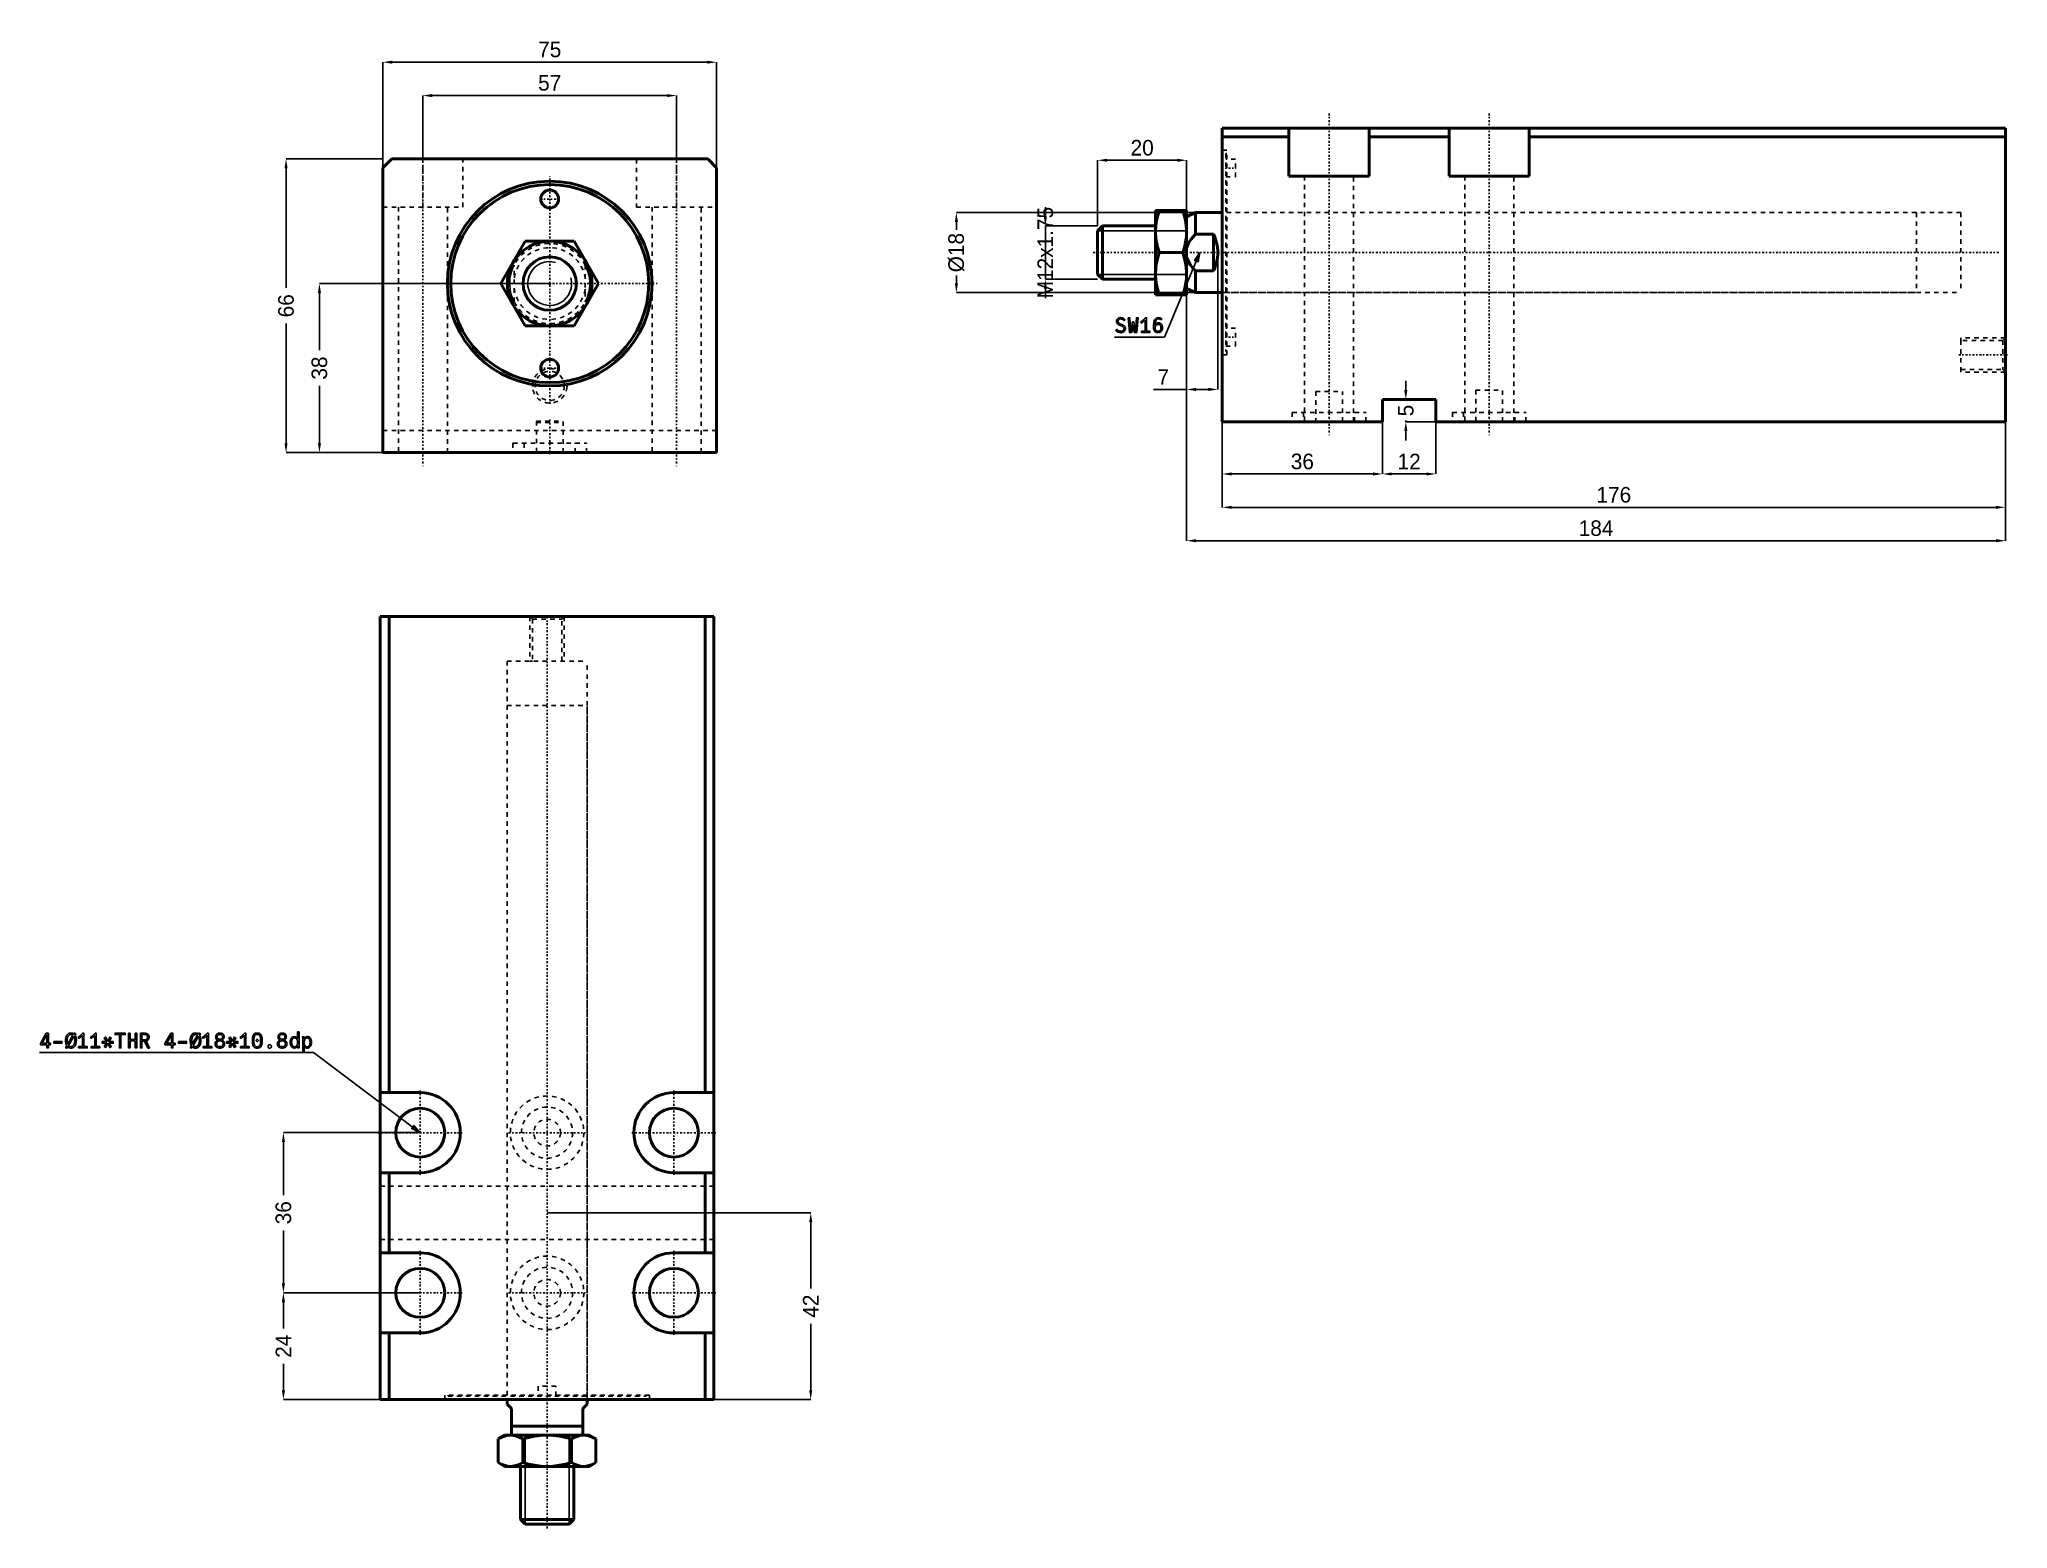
# Model space of a CAD drawing. Header units: millimetres. Extents: x -115 to 328, y -280 to 55.
import ezdxf

# ---------------------------------------------------------------- set-up
doc = ezdxf.new("R2010")
doc.units = ezdxf.units.MM
doc.linetypes.add('Center', pattern=[1.5, 0.45, -0.5, 0.05, -0.5])
doc.linetypes.add('Dashed', pattern=[2, 1, -1])
for name, color, linetype, lineweight in [('2d ConnectionPoints', 7, 'Continuous', 50), ('AM_0', 7, 'Continuous', 50), ('AM_5', 3, 'Continuous', 25), ('AM_7', 7, 'Center', 25), ('AM_9', 6, 'Dashed', 25)]:
    doc.layers.add(name, color=color, linetype=linetype, lineweight=lineweight)
doc.dimstyles.new('ISO-25', dxfattribs={"dimtxt": 2.5, "dimasz": 2.5, "dimexe": 1.25, "dimexo": 0.625, "dimtad": 1, "dimtxsty": 'Standard', "dimcen": 2.5, "dimadec": 0, "dimazin": 0, "dimtfac": 1, "dimtmove": 0, "dimatfit": 3, "dimfxl": 1, "dimarcsym": 0})

msp = doc.modelspace()

# ---------------------------------------------------------------- blocks, each defined once
blk = doc.blocks.new('1_JEBC_32_100ST_EX_rod_0_in_JEBC_MF_LA_32_100ST_EX_0_0')
at = {"layer": 'AM_0'}
for p, q in [((-10.97, 0), (-5.48, 9.5)), ((-5.48, 9.5), (5.48, 9.5)), ((5.48, 9.5), (10.97, 0)), ((-5.48, -9.5), (-10.97, 0)), ((10.97, 0), (5.48, -9.5)), ((5.48, -9.5), (-5.48, -9.5))]:
    blk.add_line(p, q, dxfattribs=at)
for radius in [9.5, 6]:
    blk.add_circle((0, 0), radius, dxfattribs=at)
at = {"layer": 'AM_5'}
blk.add_arc((0, 0), 4.93, 75, 15, dxfattribs=at)
at = {"layer": 'AM_9'}
for p, q in [((-8, -4.12), (-8, 4.12)), ((8, 4.12), (8, -4.12))]:
    blk.add_line(p, q, dxfattribs=at)
for points in [[(-8, 4.12), (-8.33, 3.41), (-8.59, 2.67), (-8.79, 1.91), (-8.93, 1.14), (-8.99, 0.36), (-8.99, -0.43), (-8.92, -1.21), (-8.78, -1.98), (-8.57, -2.74), (-8.3, -3.48), (-8, -4.12)], [(8, -4.12), (8.33, -3.41), (8.59, -2.67), (8.79, -1.91), (8.93, -1.14), (8.99, -0.36), (8.99, 0.43), (8.92, 1.21), (8.78, 1.98), (8.57, 2.74), (8.3, 3.48), (8, 4.12)]]:
    blk.add_lwpolyline(points, dxfattribs=at)
for radius, start, end in [(9, 27.266, 152.734), (8.07, 7.4106, 172.5894), (8.07, 187.4106, 352.5894), (9, 207.266, 332.734)]:
    blk.add_arc((0, 0), radius, start, end, dxfattribs=at)
blk = doc.blocks.new('2_JEBC_MF_LA_32_100ST_EX_0_body_0_in_JEBC_MF_LA_32_100ST_EX_0_0')
at = {"layer": 'AM_0'}
for p, q in [((-35.5, 28), (-37.5, 26)), ((35.5, 28), (-35.5, 28)), ((37.5, 26), (35.5, 28)), ((-37.5, 26), (-37.5, -38)), ((37.5, -38), (37.5, 26)), ((-37.5, -38), (37.5, -38))]:
    blk.add_line(p, q, dxfattribs=at)
for centre, radius in [((0, 0), 23), ((0, 0), 22.25), ((0, 19), 2), ((0, -19), 2)]:
    blk.add_circle(centre, radius, dxfattribs=at)
at = {"layer": 'AM_5', "linetype": 'Dashed'}
blk.add_arc((0, -23), 3.8615, 75, 15, dxfattribs=at)
at = {"layer": 'AM_7'}
for p, q in [((-28.5, 31.3), (-28.5, -41.3)), ((28.5, 31.3), (28.5, -41.3)), ((0, -27.054575), (0, 24.15)), ((-2.1, 19), (2.1, 19)), ((-24.15, 0), (24.15, 0)), ((-2.1, -19), (2.1, -19)), ((-4.054575, -23), (4.054575, -23)), ((0, -30.545), (0, -38.355))]:
    blk.add_line(p, q, dxfattribs=at)
at = {"layer": 'AM_9'}
for p, q in [((-28.5, 17.2), (-28.5, 28)), ((-19.5, 17.2), (-19.5, 28)), ((19.5, 28), (19.5, 17.2)), ((28.5, 17.2), (28.5, 28)), ((-37.5, 17.2), (-19.5, 17.2)), ((-34, 17.2), (-34, -38)), ((-23, -38), (-23, 17.2)), ((19.5, 17.2), (37.5, 17.2)), ((23, 17.2), (23, -38)), ((34, -38), (34, 17.2)), ((-3, -30.9), (3, -30.9)), ((-3, -30.9), (-3, -38)), ((3, -38), (3, -30.9)), ((37.5, -33), (-37.5, -33)), ((-3, -31.2), (3, -31.2)), ((-8.25, -35.9), (8.25, -35.9)), ((-8.25, -35.9), (-8.25, -38)), ((-5.75, -35.9), (-5.75, -38)), ((5.75, -38), (5.75, -35.9)), ((8.25, -38), (8.25, -35.9))]:
    blk.add_line(p, q, dxfattribs=at)
blk.add_circle((0, -23), 3.2805, dxfattribs=at)
blk = doc.blocks.new('*D3')
at = {"layer": 'AM_5', "color": 0, "lineweight": -2}
for p, q in [((-28.5, 28), (-28.5, 42.25)), ((-26.4, 42.25), (26.4, 42.25)), ((28.5, 28), (28.5, 42.25))]:
    blk.add_line(p, q, dxfattribs=at)
at = {"layer": 'AM_5', "color": 0}
for points in [[(-26.4, 42.6), (-26.4, 41.9), (-28.5, 42.25)], [(26.4, 41.9), (26.4, 42.6), (28.5, 42.25)]]:
    blk.add_solid(points, dxfattribs=at)
at = {"layer": 'Defpoints', "color": 0}
for p in [(28.5, 42.25), (-28.5, 28), (28.5, 28)]:
    blk.add_point(p, dxfattribs=at)
at = {"layer": 'AM_5', "color": 0, "insert": (0, 45.09), "char_height": 3.5, "attachment_point": 5}
blk.add_mtext('57', dxfattribs=at)
blk = doc.blocks.new('*D4')
at = {"layer": 'AM_5', "color": 0, "lineweight": -2}
for p, q in [((-37.5, 28), (-59.25, 28)), ((-59.25, 25.9), (-59.25, -0.99)), ((-59.25, -35.9), (-59.25, -9.01)), ((-37.5, -38), (-59.25, -38))]:
    blk.add_line(p, q, dxfattribs=at)
at = {"layer": 'AM_5', "color": 0}
for points in [[(-58.9, 25.9), (-59.6, 25.9), (-59.25, 28)], [(-59.6, -35.9), (-58.9, -35.9), (-59.25, -38)]]:
    blk.add_solid(points, dxfattribs=at)
at = {"layer": 'Defpoints', "color": 0}
for p in [(-37.5, 28), (-59.25, -38), (-37.5, -38)]:
    blk.add_point(p, dxfattribs=at)
at = {"layer": 'AM_5', "color": 0, "insert": (-59.25, -5), "char_height": 3.5, "attachment_point": 5, "rotation": 90}
blk.add_mtext('66', dxfattribs=at)
blk = doc.blocks.new('*D5')
at = {"layer": 'AM_5', "color": 0, "lineweight": -2}
for p, q in [((0, 0), (-51.75, 0)), ((-51.75, -2.1), (-51.75, -15)), ((-51.75, -35.9), (-51.75, -23)), ((-37.5, -38), (-51.75, -38))]:
    blk.add_line(p, q, dxfattribs=at)
at = {"layer": 'AM_5', "color": 0}
for points in [[(-51.4, -2.1), (-52.1, -2.1), (-51.75, 0)], [(-52.1, -35.9), (-51.4, -35.9), (-51.75, -38)]]:
    blk.add_solid(points, dxfattribs=at)
at = {"layer": 'Defpoints', "color": 0}
for p in [(0, 0), (-51.75, -38), (-37.5, -38)]:
    blk.add_point(p, dxfattribs=at)
at = {"layer": 'AM_5', "color": 0, "insert": (-51.75, -19), "char_height": 3.5, "attachment_point": 5, "rotation": 90}
blk.add_mtext('38', dxfattribs=at)
blk = doc.blocks.new('*D6')
at = {"layer": 'AM_5', "color": 0, "lineweight": -2}
for p, q in [((-37.5, -38), (-37.5, 49.75)), ((-35.4, 49.75), (35.4, 49.75)), ((37.5, -38), (37.5, 49.75))]:
    blk.add_line(p, q, dxfattribs=at)
at = {"layer": 'AM_5', "color": 0}
for points in [[(-35.4, 50.1), (-35.4, 49.4), (-37.5, 49.75)], [(35.4, 49.4), (35.4, 50.1), (37.5, 49.75)]]:
    blk.add_solid(points, dxfattribs=at)
at = {"layer": 'Defpoints', "color": 0}
for p in [(37.5, 49.75), (-37.5, -38), (37.5, -38)]:
    blk.add_point(p, dxfattribs=at)
at = {"layer": 'AM_5', "color": 0, "insert": (0, 52.59), "char_height": 3.5, "attachment_point": 5}
blk.add_mtext('75', dxfattribs=at)
blk = doc.blocks.new('1_JEBC_32_100ST_EX_rod_0_in_JEBC_MF_LA_32_100ST_EX_0_2')
at = {"layer": 'AM_0'}
for p, q in [((-15, 9.5), (-8, 9.5)), ((-15, 9.5), (-15, -9.5)), ((-8, 9.5), (-8, -9.5)), ((-6, 9), (-8, 8.07)), ((0, 9), (-6, 9)), ((-6, 9), (-6, 4.12)), ((-26.93, 6), (-28, 4.93)), ((-28, 4.93), (-28, -4.93)), ((-15, 6), (-26.93, 6)), ((-26.93, 6), (-26.93, -6)), ((-8.85, 0), (-14.15, 0)), ((-2, 4.12), (-6, 4.12)), ((-2, 4.12), (-2, -4.12)), ((-6, -4.12), (-2, -4.12)), ((-6, -4.12), (-6, -9)), ((-28, -4.93), (-26.93, -6)), ((-26.93, -6), (-15, -6)), ((-8, -8.07), (-6, -9)), ((-8, -9.5), (-15, -9.5)), ((-6, -9), (0, -9))]:
    blk.add_line(p, q, dxfattribs=at)
for points in [[(-14.15, 9.5), (-14.5, 8.34), (-14.77, 7.17), (-14.94, 5.97), (-15, 4.75)], [(-8, 4.75), (-8, 5.09), (-8.08, 6.2), (-8.26, 7.3), (-8.52, 8.41), (-8.85, 9.5)], [(-15, 4.75), (-15, 4.41), (-14.92, 3.3), (-14.74, 2.2), (-14.48, 1.09), (-14.15, 0)], [(-8.85, 0), (-8.5, 1.16), (-8.23, 2.33), (-8.06, 3.53), (-8, 4.75)], [(-14.15, 0), (-14.5, -1.16), (-14.77, -2.33), (-14.94, -3.53), (-15, -4.75)], [(-8, -4.75), (-8, -4.41), (-8.08, -3.3), (-8.26, -2.2), (-8.52, -1.09), (-8.85, 0)], [(-6, 4.12), (-6.54, 3.54), (-7.03, 2.92), (-7.49, 2.24), (-7.84, 1.5), (-8, 1.04)], [(-2, -4.12), (-1.67, -3.41), (-1.41, -2.67), (-1.21, -1.91), (-1.07, -1.14), (-1.01, -0.36), (-1.01, 0.43), (-1.08, 1.21), (-1.22, 1.98), (-1.43, 2.74), (-1.7, 3.48), (-2, 4.12)], [(-8, -1.04), (-7.96, -1.18), (-7.61, -2), (-7.13, -2.79), (-6.6, -3.48), (-6, -4.12)], [(-15, -4.75), (-15, -5.09), (-14.92, -6.2), (-14.74, -7.3), (-14.48, -8.41), (-14.15, -9.5)], [(-8.85, -9.5), (-8.5, -8.34), (-8.23, -7.17), (-8.06, -5.97), (-8, -4.75)]]:
    blk.add_lwpolyline(points, dxfattribs=at)
at = {"layer": 'AM_5'}
for p, q in [((-28, 4.93), (-8, 4.93)), ((-28, -4.93), (-8, -4.93))]:
    blk.add_line(p, q, dxfattribs=at)
at = {"layer": 'AM_7'}
blk.add_line((-29, 0), (174.7, 0), dxfattribs=at)
at = {"layer": 'AM_9'}
for p, q in [((166, 9), (0, 9)), ((166, 9), (166, -9)), ((0, -9), (166, -9))]:
    blk.add_line(p, q, dxfattribs=at)
blk = doc.blocks.new('2_JEBC_MF_LA_32_100ST_EX_0_body_0_in_JEBC_MF_LA_32_100ST_EX_0_2')
at = {"layer": 'AM_0'}
for p, q in [((176, 28), (0, 28)), ((0, -38), (0, 28)), ((15, 28), (15, 17.2)), ((33, 17.2), (33, 28)), ((51, 28), (51, 17.2)), ((69, 17.2), (69, 28)), ((176, -38), (176, 28)), ((15, 26), (0, 26)), ((51, 26), (33, 26)), ((176, 26), (69, 26)), ((15, 17.2), (33, 17.2)), ((51, 17.2), (69, 17.2)), ((36, -33), (36, -38)), ((48, -33), (36, -33)), ((48, -38), (48, -33)), ((36, -38), (0, -38)), ((176, -38), (48, -38))]:
    blk.add_line(p, q, dxfattribs=at)
at = {"layer": 'AM_5', "linetype": 'Dashed'}
for p, q in [((176, -19.1385), (166, -19.1385)), ((166, -19.7195), (166, -19.1385)), ((166, -26.2805), (166, -26.8615)), ((176, -26.8615), (166, -26.8615))]:
    blk.add_line(p, q, dxfattribs=at)
at = {"layer": 'AM_7'}
for p, q in [((24, 31.3), (24, -41.3)), ((60, 31.3), (60, -41.3)), ((-0.15, 19), (3.15, 19)), ((-0.15, -19), (3.15, -19)), ((165.5, -23), (176.5, -23))]:
    blk.add_line(p, q, dxfattribs=at)
at = {"layer": 'AM_9'}
for p, q in [((1, 23), (0, 23)), ((0.8, 22.25), (0.8, -22.25)), ((1, 22.25), (0.8, 22.25)), ((1, -23), (1, 23)), ((3, 21), (0.8, 21)), ((3, 17), (3, 21)), ((0.8, 17), (3, 17)), ((18.5, 17.2), (18.5, -38)), ((29.5, -38), (29.5, 17.2)), ((54.5, 17.2), (54.5, -38)), ((65.5, -38), (65.5, 17.2)), ((156, 9), (0.8, 9)), ((156, 9), (156, -9)), ((0.8, -9), (156, -9)), ((3, -17), (0.8, -17)), ((3, -21), (3, -17)), ((0.8, -21), (3, -21)), ((175.419, -19.7195), (166, -19.7195)), ((166, -19.7195), (166, -26.2805)), ((176, -19.1385), (175.419, -19.7195)), ((175.419, -19.7195), (175.419, -26.2805)), ((0, -23), (1, -23)), ((0.8, -22.25), (1, -22.25)), ((166, -26.2805), (175.419, -26.2805)), ((175.419, -26.2805), (176, -26.8615)), ((57, -30.9), (63, -30.9)), ((57, -30.9), (57, -38)), ((63, -38), (63, -30.9)), ((21, -31.2), (27, -31.2)), ((21, -31.2), (21, -38)), ((27, -38), (27, -31.2)), ((15.75, -35.9), (32.25, -35.9)), ((15.75, -35.9), (15.75, -38)), ((18.25, -35.9), (18.25, -38)), ((29.75, -38), (29.75, -35.9)), ((32.25, -38), (32.25, -35.9)), ((51.75, -35.9), (68.25, -35.9)), ((51.75, -35.9), (51.75, -38)), ((54.25, -35.9), (54.25, -38)), ((65.75, -38), (65.75, -35.9)), ((68.25, -38), (68.25, -35.9))]:
    blk.add_line(p, q, dxfattribs=at)
blk = doc.blocks.new('*D19')
at = {"layer": 'AM_5', "color": 0, "lineweight": -2}
for p, q in [((151.14, 15.95), (91.39, 15.95)), ((91.39, 13.85), (91.39, 12.08)), ((91.39, 0.05), (91.39, 1.82)), ((151.14, -2.05), (91.39, -2.05))]:
    blk.add_line(p, q, dxfattribs=at)
at = {"layer": 'AM_5', "color": 0}
for points in [[(91.74, 13.85), (91.04, 13.85), (91.39, 15.95)], [(91.04, 0.05), (91.74, 0.05), (91.39, -2.05)]]:
    blk.add_solid(points, dxfattribs=at)
at = {"layer": 'Defpoints', "color": 0}
for p in [(151.14, 15.95), (91.39, -2.05), (151.14, -2.05)]:
    blk.add_point(p, dxfattribs=at)
at = {"layer": 'AM_5', "color": 0, "insert": (91.39, 6.95), "char_height": 3.5, "attachment_point": 5, "rotation": 90}
blk.add_mtext('Ø18', dxfattribs=at)
blk = doc.blocks.new('*D20')
at = {"layer": 'AM_5', "color": 0, "lineweight": -2}
for p, q in [((111.39, 15.05), (111.39, 17.15)), ((123.14, 12.95), (111.39, 12.95)), ((111.39, 12.95), (111.39, 0.95)), ((123.14, 0.95), (111.39, 0.95)), ((111.39, -1.15), (111.39, -3.25))]:
    blk.add_line(p, q, dxfattribs=at)
at = {"layer": 'AM_5', "color": 0}
for points in [[(111.04, 15.05), (111.74, 15.05), (111.39, 12.95)], [(111.74, -1.15), (111.04, -1.15), (111.39, 0.95)]]:
    blk.add_solid(points, dxfattribs=at)
at = {"layer": 'Defpoints', "color": 0}
for p in [(123.14, 12.95), (111.39, 0.95), (123.14, 0.95)]:
    blk.add_point(p, dxfattribs=at)
at = {"layer": 'AM_5', "color": 0, "insert": (111.39, 6.95), "char_height": 3.5, "attachment_point": 5, "rotation": 90}
blk.add_mtext('M12x1.75', dxfattribs=at)
blk = doc.blocks.new('*D21')
at = {"layer": 'AM_5', "color": 0, "lineweight": -2}
for p, q in [((150.14, 6.95), (150.14, -23.8)), ((143.14, -2.05), (143.14, -23.8)), ((143.14, -23.8), (135.67, -23.8)), ((148.04, -23.8), (145.24, -23.8))]:
    blk.add_line(p, q, dxfattribs=at)
at = {"layer": 'AM_5', "color": 0}
for points in [[(145.24, -23.45), (145.24, -24.15), (143.14, -23.8)], [(148.04, -24.15), (148.04, -23.45), (150.14, -23.8)]]:
    blk.add_solid(points, dxfattribs=at)
at = {"layer": 'Defpoints', "color": 0}
for p in [(150.14, 6.95), (143.14, -2.05), (143.14, -23.8)]:
    blk.add_point(p, dxfattribs=at)
at = {"layer": 'AM_5', "color": 0, "insert": (137.89, -21), "char_height": 3.5, "attachment_point": 5}
blk.add_mtext('7', dxfattribs=at)
blk = doc.blocks.new('*D22')
at = {"layer": 'AM_5', "color": 0, "lineweight": -2}
for p, q in [((123.14, 12.95), (123.14, 27.7)), ((125.24, 27.7), (141.04, 27.7)), ((143.14, 15.95), (143.14, 27.7))]:
    blk.add_line(p, q, dxfattribs=at)
at = {"layer": 'AM_5', "color": 0}
for points in [[(125.24, 28.05), (125.24, 27.35), (123.14, 27.7)], [(141.04, 27.35), (141.04, 28.05), (143.14, 27.7)]]:
    blk.add_solid(points, dxfattribs=at)
at = {"layer": 'Defpoints', "color": 0}
for p in [(143.14, 27.7), (143.14, 15.95), (123.14, 12.95)]:
    blk.add_point(p, dxfattribs=at)
at = {"layer": 'AM_5', "color": 0, "insert": (133.14, 30.5), "char_height": 3.5, "attachment_point": 5}
blk.add_mtext('20', dxfattribs=at)
blk = doc.blocks.new('*D23')
at = {"layer": 'AM_5', "color": 0, "lineweight": -2}
for p, q in [((327.14, -26.05), (327.14, -50.3)), ((151.14, -31.05), (151.14, -50.3)), ((153.24, -50.3), (325.04, -50.3))]:
    blk.add_line(p, q, dxfattribs=at)
at = {"layer": 'AM_5', "color": 0}
for points in [[(153.24, -49.95), (153.24, -50.65), (151.14, -50.3)], [(325.04, -50.65), (325.04, -49.95), (327.14, -50.3)]]:
    blk.add_solid(points, dxfattribs=at)
at = {"layer": 'Defpoints', "color": 0}
for p in [(327.14, -26.05), (151.14, -31.05), (327.14, -50.3)]:
    blk.add_point(p, dxfattribs=at)
at = {"layer": 'AM_5', "color": 0, "insert": (239.14, -47.5), "char_height": 3.5, "attachment_point": 5}
blk.add_mtext('176', dxfattribs=at)
blk = doc.blocks.new('*D24')
at = {"layer": 'AM_5', "color": 0, "lineweight": -2}
for p, q in [((143.14, -2.05), (143.14, -57.8)), ((327.14, -26.05), (327.14, -57.8)), ((145.24, -57.8), (325.04, -57.8))]:
    blk.add_line(p, q, dxfattribs=at)
at = {"layer": 'AM_5', "color": 0}
for points in [[(145.24, -57.45), (145.24, -58.15), (143.14, -57.8)], [(325.04, -58.15), (325.04, -57.45), (327.14, -57.8)]]:
    blk.add_solid(points, dxfattribs=at)
at = {"layer": 'Defpoints', "color": 0}
for p in [(143.14, -2.05), (327.14, -26.05), (327.14, -57.8)]:
    blk.add_point(p, dxfattribs=at)
at = {"layer": 'AM_5', "color": 0, "insert": (235.14, -55), "char_height": 3.5, "attachment_point": 5}
blk.add_mtext('184', dxfattribs=at)
blk = doc.blocks.new('*D25')
at = {"layer": 'AM_5', "color": 0, "lineweight": -2}
for p, q in [((187.14, -31.05), (187.14, -42.8)), ((199.14, -31.05), (199.14, -42.8)), ((189.24, -42.8), (197.04, -42.8))]:
    blk.add_line(p, q, dxfattribs=at)
at = {"layer": 'AM_5', "color": 0}
for points in [[(189.24, -42.45), (189.24, -43.15), (187.14, -42.8)], [(197.04, -43.15), (197.04, -42.45), (199.14, -42.8)]]:
    blk.add_solid(points, dxfattribs=at)
at = {"layer": 'Defpoints', "color": 0}
for p in [(187.14, -31.05), (199.14, -31.05), (199.14, -42.8)]:
    blk.add_point(p, dxfattribs=at)
at = {"layer": 'AM_5', "color": 0, "insert": (193.14, -40), "char_height": 3.5, "attachment_point": 5}
blk.add_mtext('12', dxfattribs=at)
blk = doc.blocks.new('*D26')
at = {"layer": 'AM_5', "color": 0, "lineweight": -2}
for p, q in [((192.39, -23.95), (192.39, -21.85)), ((199.14, -26.05), (192.39, -26.05)), ((192.39, -26.05), (192.39, -26.33)), ((192.39, -31.05), (192.39, -30.77)), ((199.14, -31.05), (192.39, -31.05)), ((192.39, -33.15), (192.39, -35.25))]:
    blk.add_line(p, q, dxfattribs=at)
at = {"layer": 'AM_5', "color": 0}
for points in [[(192.04, -23.95), (192.74, -23.95), (192.39, -26.05)], [(192.74, -33.15), (192.04, -33.15), (192.39, -31.05)]]:
    blk.add_solid(points, dxfattribs=at)
at = {"layer": 'Defpoints', "color": 0}
for p in [(199.14, -26.05), (192.39, -31.05), (199.14, -31.05)]:
    blk.add_point(p, dxfattribs=at)
at = {"layer": 'AM_5', "color": 0, "insert": (192.39, -28.55), "char_height": 3.5, "attachment_point": 5, "rotation": 90}
blk.add_mtext('5', dxfattribs=at)
blk = doc.blocks.new('*D27')
at = {"layer": 'AM_5', "color": 0, "lineweight": -2}
for p, q in [((151.14, 6.95), (151.14, -42.8)), ((187.14, -31.05), (187.14, -42.8)), ((153.24, -42.8), (185.04, -42.8))]:
    blk.add_line(p, q, dxfattribs=at)
at = {"layer": 'AM_5', "color": 0}
for points in [[(153.24, -42.45), (153.24, -43.15), (151.14, -42.8)], [(185.04, -43.15), (185.04, -42.45), (187.14, -42.8)]]:
    blk.add_solid(points, dxfattribs=at)
at = {"layer": 'Defpoints', "color": 0}
for p in [(151.14, 6.95), (187.14, -31.05), (187.14, -42.8)]:
    blk.add_point(p, dxfattribs=at)
at = {"layer": 'AM_5', "color": 0, "insert": (169.14, -40), "char_height": 3.5, "attachment_point": 5}
blk.add_mtext('36', dxfattribs=at)
blk = doc.blocks.new('1_JEBC_32_100ST_EX_rod_0_in_JEBC_MF_LA_32_100ST_EX_0_4')
at = {"layer": 'AM_0'}
for p, q in [((9, -1), (9, 0)), ((-9, 0), (-9, -1)), ((-8, -2), (-9, -1)), ((-8, -8), (-8, -2)), ((9, -1), (8, -2)), ((8, -2), (8, -8)), ((-9.5, -8), (-10.97, -8.85)), ((-9.5, -8), (9.5, -8)), ((-8, -6), (8, -6)), ((10.97, -8.85), (9.5, -8)), ((-10.97, -8.85), (-10.97, -14.15)), ((-5.48, -8.85), (-5.48, -14.15)), ((5.48, -8.85), (5.48, -14.15)), ((10.97, -8.85), (10.97, -14.15)), ((-10.97, -14.15), (-9.5, -15)), ((-9.5, -15), (9.5, -15)), ((-6, -15), (-6, -26.93)), ((6, -26.93), (6, -15)), ((9.5, -15), (10.97, -14.15)), ((-6, -26.93), (-4.93, -28)), ((-6, -26.93), (6, -26.93)), ((-4.93, -28), (4.93, -28)), ((4.93, -28), (6, -26.93))]:
    blk.add_line(p, q, dxfattribs=at)
for points in [[(-8.23, -8), (-8.42, -8), (-9.06, -8.08), (-9.7, -8.26), (-10.34, -8.52), (-10.97, -8.85)], [(-5.48, -8.85), (-6.15, -8.5), (-6.83, -8.23), (-7.53, -8.06), (-8.23, -8)], [(0, -8), (-0.03, -8), (-1.4, -8.06), (-2.76, -8.23), (-4.13, -8.5), (-5.48, -8.85)], [(5.48, -8.85), (4.15, -8.5), (2.8, -8.23), (1.4, -8.06), (0, -8)], [(8.23, -8), (8.03, -8), (7.39, -8.08), (6.76, -8.26), (6.12, -8.52), (5.48, -8.85)], [(10.97, -8.85), (10.3, -8.5), (9.63, -8.23), (8.93, -8.06), (8.23, -8)], [(-10.97, -14.15), (-10.3, -14.5), (-9.63, -14.77), (-8.93, -14.94), (-8.23, -15)], [(-8.23, -15), (-8.03, -15), (-7.39, -14.92), (-6.76, -14.74), (-6.12, -14.48), (-5.48, -14.15)], [(-5.48, -14.15), (-4.15, -14.5), (-2.8, -14.77), (-1.4, -14.94), (0, -15)], [(0, -15), (0.03, -15), (1.4, -14.94), (2.76, -14.77), (4.13, -14.5), (5.48, -14.15)], [(5.48, -14.15), (6.15, -14.5), (6.83, -14.77), (7.53, -14.94), (8.23, -15)], [(8.23, -15), (8.42, -15), (9.06, -14.92), (9.7, -14.74), (10.34, -14.48), (10.97, -14.15)]]:
    blk.add_lwpolyline(points, dxfattribs=at)
at = {"layer": 'AM_5'}
for p, q in [((-4.93, -28), (-4.93, -8)), ((4.93, -28), (4.93, -8))]:
    blk.add_line(p, q, dxfattribs=at)
at = {"layer": 'AM_7'}
blk.add_line((0, -29), (0, 176.5), dxfattribs=at)
at = {"layer": 'AM_9'}
for p, q in [((-9, 166), (9, 166)), ((-9, 166), (-9, 0)), ((9, 0), (9, 166))]:
    blk.add_line(p, q, dxfattribs=at)
blk = doc.blocks.new('2_JEBC_MF_LA_32_100ST_EX_0_body_0_in_JEBC_MF_LA_32_100ST_EX_0_4')
at = {"layer": 'AM_0'}
for p, q in [((37.5, 176), (-37.5, 176)), ((-37.5, 176), (-37.5, 0)), ((-35.5, 176), (-35.5, 69)), ((35.5, 176), (35.5, 69)), ((37.5, 176), (37.5, 0)), ((-28.5, 69), (-37.5, 69)), ((37.5, 69), (28.5, 69)), ((-37.5, 51), (-28.5, 51)), ((-35.5, 51), (-35.5, 33)), ((28.5, 51), (37.5, 51)), ((35.5, 51), (35.5, 33)), ((-28.5, 33), (-37.5, 33)), ((37.5, 33), (28.5, 33)), ((-37.5, 15), (-28.5, 15)), ((-35.5, 15), (-35.5, 0)), ((28.5, 15), (37.5, 15)), ((35.5, 15), (35.5, 0)), ((37.5, 0), (-37.5, 0))]:
    blk.add_line(p, q, dxfattribs=at)
for centre in [(-28.5, 60), (28.5, 60), (-28.5, 24), (28.5, 24)]:
    blk.add_circle(centre, 5.5, dxfattribs=at)
for centre, start, end in [((-28.5, 60), 270, 90), ((28.5, 60), 90, 270), ((-28.5, 24), 270, 90), ((28.5, 24), 90, 270)]:
    blk.add_arc(centre, 9, start, end, dxfattribs=at)
at = {"layer": 'AM_5', "linetype": 'Dashed'}
for p, q in [((-3.8615, 176), (-3.8615, 166)), ((3.8615, 176), (3.8615, 166)), ((-3.2805, 166), (-3.8615, 166)), ((3.2805, 166), (3.8615, 166))]:
    blk.add_line(p, q, dxfattribs=at)
at = {"layer": 'AM_7'}
for p, q in [((-28.5, 50.55), (-28.5, 69.45)), ((28.5, 50.55), (28.5, 69.45)), ((-37.95, 60), (-19.05, 60)), ((-8.6625, 60), (8.6625, 60)), ((19.05, 60), (37.95, 60)), ((-28.5, 14.55), (-28.5, 33.45)), ((28.5, 14.55), (28.5, 33.45)), ((-37.95, 24), (-19.05, 24)), ((-8.6625, 24), (8.6625, 24)), ((19.05, 24), (37.95, 24))]:
    blk.add_line(p, q, dxfattribs=at)
at = {"layer": 'AM_9'}
for p, q in [((-3.8615, 176), (-3.2805, 175.419)), ((-3.2805, 175.419), (-3.2805, 166)), ((-3.2805, 175.419), (3.2805, 175.419)), ((3.2805, 175.419), (3.8615, 176)), ((3.2805, 166), (3.2805, 175.419)), ((-9, 156), (9, 156)), ((-9, 156), (-9, 0.8)), ((9, 0.8), (9, 156)), ((37.5, 48), (-37.5, 48)), ((37.5, 36), (-37.5, 36)), ((23, 1), (-23, 1)), ((-23, 1), (-23, 0)), ((-22.25, 1), (-22.25, 0.8)), ((-22.25, 0.8), (22.25, 0.8)), ((2, 3), (-2, 3)), ((-2, 3), (-2, 0.8)), ((2, 0.8), (2, 3)), ((22.25, 0.8), (22.25, 1)), ((23, 0), (23, 1))]:
    blk.add_line(p, q, dxfattribs=at)
for centre, radius in [((0, 60), 8.25), ((0, 60), 5.75), ((0, 60), 3), ((0, 24), 8.25), ((0, 24), 5.75), ((0, 24), 3)]:
    blk.add_circle(centre, radius, dxfattribs=at)
blk = doc.blocks.new('*D34')
at = {"layer": 'AM_5', "color": 0, "lineweight": -2}
for p, q in [((-29.09, -190.85), (-59.84, -190.85)), ((-59.84, -192.95), (-59.84, -204.88)), ((-59.84, -224.75), (-59.84, -212.82)), ((-29.09, -226.85), (-59.84, -226.85))]:
    blk.add_line(p, q, dxfattribs=at)
at = {"layer": 'AM_5', "color": 0}
for points in [[(-59.49, -192.95), (-60.19, -192.95), (-59.84, -190.85)], [(-60.19, -224.75), (-59.49, -224.75), (-59.84, -226.85)]]:
    blk.add_solid(points, dxfattribs=at)
at = {"layer": 'Defpoints', "color": 0}
for p in [(-29.09, -190.85), (-59.84, -226.85), (-29.09, -226.85)]:
    blk.add_point(p, dxfattribs=at)
at = {"layer": 'AM_5', "color": 0, "insert": (-59.84, -208.85), "char_height": 3.5, "attachment_point": 5, "rotation": 90}
blk.add_mtext('36', dxfattribs=at)
blk = doc.blocks.new('*D35')
at = {"layer": 'AM_5', "color": 0, "lineweight": -2}
for p, q in [((-0.59, -208.85), (58.66, -208.85)), ((58.66, -210.95), (58.66, -225.88)), ((58.66, -248.75), (58.66, -233.82)), ((36.91, -250.85), (58.66, -250.85))]:
    blk.add_line(p, q, dxfattribs=at)
at = {"layer": 'AM_5', "color": 0}
for points in [[(59.01, -210.95), (58.31, -210.95), (58.66, -208.85)], [(58.31, -248.75), (59.01, -248.75), (58.66, -250.85)]]:
    blk.add_solid(points, dxfattribs=at)
at = {"layer": 'Defpoints', "color": 0}
for p in [(-0.59, -208.85), (58.66, -208.85), (36.91, -250.85)]:
    blk.add_point(p, dxfattribs=at)
at = {"layer": 'AM_5', "color": 0, "insert": (58.66, -229.85), "char_height": 3.5, "attachment_point": 5, "rotation": 90}
blk.add_mtext('42', dxfattribs=at)
blk = doc.blocks.new('*D36')
at = {"layer": 'AM_5', "color": 0, "lineweight": -2}
for p, q in [((-29.09, -226.85), (-59.84, -226.85)), ((-59.84, -228.95), (-59.84, -234.88)), ((-59.84, -248.75), (-59.84, -242.82)), ((-38.09, -250.85), (-59.84, -250.85))]:
    blk.add_line(p, q, dxfattribs=at)
at = {"layer": 'AM_5', "color": 0}
for points in [[(-59.49, -228.95), (-60.19, -228.95), (-59.84, -226.85)], [(-60.19, -248.75), (-59.49, -248.75), (-59.84, -250.85)]]:
    blk.add_solid(points, dxfattribs=at)
at = {"layer": 'Defpoints', "color": 0}
for p in [(-59.84, -226.85), (-29.09, -226.85), (-38.09, -250.85)]:
    blk.add_point(p, dxfattribs=at)
at = {"layer": 'AM_5', "color": 0, "insert": (-59.84, -238.85), "char_height": 3.5, "attachment_point": 5, "rotation": 90}
blk.add_mtext('24', dxfattribs=at)

# ---------------------------------------------------------------- dimensions: what is measured, and where the dimension line sits
at = {"layer": 'AM_5'}
for base, p1, p2, text, picture, middle in [((37.5, 49.75), (-37.5, -38), (37.5, -38), '75', '*D6', (0, 49.75)), ((28.5, 42.25), (-28.5, 28), (28.5, 28), '57', '*D3', (0, 42.25)), ((143.136, 27.701), (123.136, 12.951), (143.136, 15.951), '20', '*D22', (133.136, 27.701)), ((143.136, -23.799), (150.136, 6.951), (143.136, -2.049), '7', '*D21', (137.886, -23.799)), ((187.136, -42.799), (151.136, 6.951), (187.136, -31.049), '36', '*D27', (169.136, -42.799)), ((327.136, -57.799), (143.136, -2.049), (327.136, -26.049), '184', '*D24', (235.136, -57.799)), ((327.136, -50.299), (151.136, -31.049), (327.136, -26.049), '176', '*D23', (239.136, -50.299)), ((199.136, -42.799), (187.136, -31.049), (199.136, -31.049), '12', '*D25', (193.136, -42.799))]:
    dim = msp.add_linear_dim(base=base, p1=p1, p2=p2, text=text, dimstyle='ISO-25', override={"dimtxt": 3.5, "dimasz": 2.1, "dimexe": 0, "dimexo": 0, "dimgap": 1.05}, dxfattribs=at)
    dim.commit()
    dim.dimension.update_dxf_attribs({"geometry": picture, "text_midpoint": middle, "dimtype": 160})
for base, p1, p2, text, picture, middle in [((-59.25, -38), (-37.5, 28), (-37.5, -38), '66', '*D4', (-59.25, -5)), ((91.386, -2.049), (151.136, 15.951), (151.136, -2.049), 'Ø18', '*D19', (91.386, 6.951)), ((111.386, 0.951), (123.136, 12.951), (123.136, 0.951), 'M12x1.75', '*D20', (111.386, 6.951)), ((-51.75, -38), (0, 0), (-37.5, -38), '38', '*D5', (-51.75, -19)), ((192.386, -31.049), (199.136, -26.049), (199.136, -31.049), '5', '*D26', (192.386, -28.549)), ((-59.839, -226.851), (-29.089, -190.851), (-29.089, -226.851), '36', '*D34', (-59.839, -208.851)), ((58.661, -208.851), (36.911, -250.851), (-0.589, -208.851), '42', '*D35', (58.661, -229.851)), ((-59.839, -226.851), (-38.089, -250.851), (-29.089, -226.851), '24', '*D36', (-59.839, -238.851))]:
    dim = msp.add_linear_dim(base=base, p1=p1, p2=p2, angle=90, text=text, dimstyle='ISO-25', override={"dimtxt": 3.5, "dimasz": 2.1, "dimexe": 0, "dimexo": 0, "dimgap": 1.05}, dxfattribs=at)
    dim.commit()
    dim.dimension.update_dxf_attribs({"geometry": picture, "text_midpoint": middle, "dimtype": 160, "text_rotation": 90})

# ---------------------------------------------------------------- linework, layer by layer
at = {"layer": '2d ConnectionPoints'}
for p in [(151.136, 6.951), (151.136, 6.951), (0, 0), (0, 0), (-0.589, -250.851), (-0.589, -250.851)]:
    msp.add_point(p, dxfattribs=at)
at = {"layer": 'AM_5'}
for p, q in [((138.136, -12.049), (146.136, 6.951)), ((126.936, -12.049), (138.136, -12.049)), ((-114.689, -172.851), (-53.089, -172.851)), ((-53.089, -172.851), (-29.089, -190.851))]:
    msp.add_line(p, q, dxfattribs=at)
for points in [[(146.136, 6.951), (145.708, 4.852), (144.934, 5.178), (146.136, 6.951)], [(127.418, -10.269), (127.418, -10.269), (127.503, -10.357), (127.63, -10.473), (127.63, -10.473), (127.756, -10.568), (127.841, -10.62), (127.841, -10.62), (127.927, -10.663), (128.058, -10.71), (128.058, -10.71), (128.194, -10.735), (128.287, -10.74), (128.287, -10.74), (128.362, -10.737), (128.473, -10.721), (128.473, -10.721), (128.583, -10.692), (128.654, -10.666), (128.654, -10.666), (128.723, -10.634), (128.817, -10.576), (128.817, -10.576), (128.899, -10.506), (128.947, -10.453), (128.947, -10.453), (128.988, -10.396), (129.032, -10.302), (129.032, -10.302), (129.056, -10.2), (129.06, -10.128), (129.06, -10.128), (129.056, -10.057), (129.033, -9.96), (129.033, -9.96), (128.991, -9.873), (128.952, -9.821), (128.952, -9.821), (128.907, -9.773), (128.833, -9.707), (128.833, -9.707), (128.75, -9.651), (128.69, -9.618), (128.69, -9.618), (128.624, -9.587), (128.511, -9.537), (128.511, -9.537), (128.38, -9.484), (128.282, -9.448), (128.1, -9.379), (128.1, -9.379), (128.019, -9.345), (127.905, -9.293), (127.905, -9.293), (127.802, -9.239), (127.739, -9.202), (127.739, -9.202), (127.679, -9.162), (127.597, -9.09), (127.597, -9.09), (127.522, -9.004), (127.476, -8.939), (127.476, -8.939), (127.436, -8.868), (127.393, -8.748), (127.393, -8.748), (127.37, -8.613), (127.366, -8.515), (127.366, -8.515), (127.37, -8.419), (127.393, -8.282), (127.393, -8.282), (127.436, -8.155), (127.476, -8.076), (127.476, -8.076), (127.524, -8.002), (127.613, -7.903), (127.613, -7.903), (127.72, -7.819), (127.802, -7.772), (127.802, -7.772), (127.892, -7.732), (128.04, -7.689), (128.04, -7.689), (128.204, -7.666), (128.321, -7.662), (128.321, -7.662), (128.408, -7.664), (128.531, -7.676), (128.531, -7.676), (128.644, -7.697), (128.715, -7.717), (128.715, -7.717), (128.781, -7.741), (128.876, -7.783), (128.876, -7.783), (128.964, -7.833), (129.02, -7.87), (129.02, -7.87), (129.074, -7.911), (129.159, -7.982), (129.159, -7.982), (129.249, -8.063), (129.311, -8.124), (129.081, -8.326), (129.081, -8.326), (129.015, -8.257), (128.909, -8.167), (128.909, -8.167), (128.795, -8.094), (128.714, -8.054), (128.714, -8.054), (128.631, -8.022), (128.507, -7.987), (128.507, -7.987), (128.384, -7.968), (128.303, -7.964), (128.303, -7.964), (128.234, -7.967), (128.138, -7.982), (128.138, -7.982), (128.049, -8.009), (127.994, -8.034), (127.994, -8.034), (127.942, -8.064), (127.874, -8.117), (127.874, -8.117), (127.817, -8.18), (127.785, -8.228), (127.785, -8.228), (127.759, -8.28), (127.73, -8.362), (127.73, -8.362), (127.714, -8.452), (127.711, -8.515), (127.711, -8.515), (127.716, -8.589), (127.737, -8.689), (127.737, -8.689), (127.777, -8.778), (127.814, -8.831), (127.814, -8.831), (127.857, -8.879), (127.929, -8.943), (127.929, -8.943), (128.01, -8.998), (128.069, -9.03), (128.069, -9.03), (128.134, -9.06), (128.248, -9.109), (128.248, -9.109), (128.381, -9.161), (128.48, -9.197), (128.48, -9.197), (128.594, -9.239), (128.747, -9.3), (128.747, -9.3), (128.878, -9.358), (128.954, -9.395), (128.954, -9.395), (129.022, -9.435), (129.118, -9.505), (129.118, -9.505), (129.204, -9.589), (129.256, -9.652), (129.256, -9.652), (129.301, -9.723), (129.35, -9.842), (129.35, -9.842), (129.376, -9.979), (129.381, -10.08), (129.381, -10.08), (129.376, -10.185), (129.348, -10.337), (129.348, -10.337), (129.295, -10.479), (129.247, -10.569), (129.247, -10.569), (129.189, -10.654), (129.086, -10.767), (129.086, -10.767), (128.962, -10.863), (128.869, -10.918), (128.869, -10.918), (128.769, -10.965), (128.608, -11.015), (128.608, -11.015), (128.435, -11.042), (128.312, -11.047), (128.312, -11.047), (128.061, -11.024), (127.712, -10.902), (127.712, -10.902), (127.394, -10.677), (127.2, -10.469), (127.418, -10.269)], [(129.995, -7.7), (130.341, -7.7), (130.555, -10.685), (130.6, -10.708), (130.946, -8.619), (131.26, -8.619), (131.601, -10.708), (131.656, -10.685), (131.851, -7.7), (132.206, -7.7), (131.924, -10.999), (131.371, -10.999), (131.119, -9.407), (131.119, -9.375), (131.092, -9.375), (131.092, -9.407), (130.803, -10.999), (130.268, -10.999), (129.995, -7.7)], [(132.961, -10.708), (133.798, -10.708), (133.798, -8.246), (133.798, -8.246), (133.753, -8.292), (133.677, -8.362), (133.677, -8.362), (133.591, -8.436), (133.528, -8.488), (133.528, -8.488), (133.462, -8.538), (133.363, -8.61), (133.363, -8.61), (133.263, -8.678), (133.195, -8.72), (133.195, -8.72), (133.13, -8.758), (133.039, -8.804), (133.039, -8.804), (132.957, -8.837), (132.906, -8.852), (132.906, -8.506), (132.906, -8.506), (132.969, -8.476), (133.067, -8.42), (133.067, -8.42), (133.17, -8.35), (133.242, -8.295), (133.242, -8.295), (133.314, -8.237), (133.42, -8.146), (133.42, -8.146), (133.521, -8.052), (133.587, -7.987), (133.587, -7.987), (133.649, -7.923), (133.732, -7.833), (133.732, -7.833), (133.803, -7.751), (133.844, -7.7), (134.135, -7.7), (134.135, -10.708), (134.895, -10.708), (134.895, -10.999), (132.961, -10.999), (132.961, -10.708)], [(136.712, -11.026), (136.712, -11.026), (136.558, -11.019), (136.353, -10.982), (136.353, -10.982), (136.179, -10.912), (136.081, -10.848), (136.081, -10.848), (135.995, -10.771), (135.887, -10.637), (135.887, -10.637), (135.804, -10.479), (135.763, -10.361), (135.763, -10.361), (135.731, -10.233), (135.697, -10.021), (135.697, -10.021), (135.678, -9.785), (135.675, -9.616), (135.675, -9.616), (135.686, -9.268), (135.743, -8.804), (135.743, -8.804), (135.85, -8.41), (135.949, -8.187), (135.949, -8.187), (136.071, -8), (136.302, -7.798), (136.302, -7.798), (136.589, -7.689), (136.812, -7.669), (136.812, -7.669), (136.919, -7.672), (137.066, -7.688), (137.066, -7.688), (137.197, -7.719), (137.274, -7.748), (137.274, -7.748), (137.346, -7.782), (137.446, -7.841), (137.446, -7.841), (137.538, -7.909), (137.595, -7.96), (137.344, -8.164), (137.344, -8.164), (137.312, -8.127), (137.254, -8.077), (137.254, -8.077), (137.186, -8.033), (137.134, -8.009), (137.134, -8.009), (137.078, -7.988), (136.986, -7.965), (136.986, -7.965), (136.885, -7.953), (136.812, -7.951), (136.812, -7.951), (136.697, -7.96), (136.545, -8.006), (136.545, -8.006), (136.415, -8.093), (136.342, -8.174), (136.342, -8.174), (136.279, -8.266), (136.199, -8.415), (136.199, -8.415), (136.139, -8.578), (136.109, -8.693), (136.109, -8.693), (136.085, -8.815), (136.055, -9.005), (136.055, -9.005), (136.032, -9.207), (136.02, -9.347), (136.02, -9.347), (136.071, -9.25), (136.157, -9.121), (136.157, -9.121), (136.255, -9.015), (136.326, -8.957), (136.326, -8.957), (136.403, -8.909), (136.527, -8.857), (136.527, -8.857), (136.662, -8.83), (136.758, -8.824), (136.758, -8.824), (136.87, -8.831), (137.029, -8.864), (137.029, -8.864), (137.176, -8.925), (137.267, -8.982), (137.267, -8.982), (137.351, -9.05), (137.462, -9.166), (137.462, -9.166), (137.555, -9.302), (137.607, -9.402), (137.607, -9.402), (137.65, -9.508), (137.697, -9.673), (137.697, -9.673), (137.722, -9.844), (137.727, -9.962), (137.727, -9.962), (137.721, -10.084), (137.694, -10.258), (137.694, -10.258), (137.643, -10.418), (137.596, -10.518), (137.596, -10.518), (137.539, -10.611), (137.44, -10.733), (137.44, -10.733), (137.322, -10.836), (137.233, -10.893), (137.233, -10.893), (137.138, -10.941), (136.987, -10.993), (136.987, -10.993), (136.825, -11.021), (136.712, -11.026)], [(136.717, -10.74), (136.717, -10.74), (136.799, -10.736), (136.912, -10.715), (136.912, -10.715), (137.014, -10.676), (137.075, -10.64), (137.075, -10.64), (137.131, -10.596), (137.204, -10.52), (137.204, -10.52), (137.264, -10.429), (137.297, -10.361), (137.297, -10.361), (137.324, -10.287), (137.353, -10.168), (137.353, -10.168), (137.369, -10.04), (137.372, -9.948), (137.372, -9.948), (137.369, -9.862), (137.354, -9.74), (137.354, -9.74), (137.327, -9.626), (137.301, -9.554), (137.301, -9.554), (137.27, -9.487), (137.213, -9.398), (137.213, -9.398), (137.143, -9.321), (137.09, -9.277), (137.09, -9.277), (137.031, -9.24), (136.933, -9.2), (136.933, -9.2), (136.823, -9.179), (136.744, -9.175), (136.744, -9.175), (136.661, -9.179), (136.546, -9.202), (136.546, -9.202), (136.441, -9.244), (136.376, -9.284), (136.376, -9.284), (136.317, -9.331), (136.239, -9.413), (136.239, -9.413), (136.173, -9.509), (136.136, -9.581), (136.136, -9.581), (136.106, -9.658), (136.073, -9.78), (136.073, -9.78), (136.056, -9.911), (136.052, -10.003), (136.052, -10.003), (136.055, -10.086), (136.072, -10.205), (136.072, -10.205), (136.102, -10.315), (136.13, -10.384), (136.13, -10.384), (136.163, -10.448), (136.225, -10.533), (136.225, -10.533), (136.299, -10.605), (136.356, -10.645), (136.356, -10.645), (136.418, -10.679), (136.521, -10.716), (136.521, -10.716), (136.634, -10.736), (136.717, -10.74)], [(-112.991, -171.073), (-114.466, -171.073), (-114.466, -170.777), (-113.123, -168.502), (-112.673, -168.502), (-112.673, -170.766), (-112.182, -170.766), (-112.182, -171.073), (-112.673, -171.073), (-112.673, -171.801), (-112.991, -171.801), (-112.991, -171.073)], [(-112.987, -170.766), (-112.987, -168.884), (-114.074, -170.766), (-112.987, -170.766)], [(-111.434, -170.336), (-109.614, -170.336), (-109.614, -170.745), (-111.434, -170.745), (-111.434, -170.336)], [(-108.547, -171.259), (-108.547, -171.259), (-108.595, -171.165), (-108.657, -171.014), (-108.657, -171.014), (-108.707, -170.852), (-108.735, -170.737), (-108.735, -170.737), (-108.757, -170.619), (-108.782, -170.437), (-108.782, -170.437), (-108.795, -170.248), (-108.797, -170.12), (-108.797, -170.12), (-108.792, -169.925), (-108.762, -169.652), (-108.762, -169.652), (-108.706, -169.401), (-108.654, -169.246), (-108.654, -169.246), (-108.592, -169.103), (-108.479, -168.913), (-108.479, -168.913), (-108.342, -168.753), (-108.239, -168.664), (-108.239, -168.664), (-108.126, -168.589), (-107.941, -168.508), (-107.941, -168.508), (-107.736, -168.465), (-107.589, -168.457), (-107.589, -168.457), (-107.44, -168.465), (-107.23, -168.511), (-107.23, -168.511), (-107.04, -168.596), (-106.923, -168.675), (-106.798, -168.454), (-106.497, -168.627), (-106.677, -168.941), (-106.677, -168.941), (-106.621, -169.032), (-106.547, -169.18), (-106.547, -169.18), (-106.486, -169.344), (-106.453, -169.461), (-106.453, -169.461), (-106.426, -169.584), (-106.396, -169.778), (-106.396, -169.778), (-106.38, -169.982), (-106.377, -170.124), (-106.377, -170.124), (-106.382, -170.312), (-106.41, -170.58), (-106.41, -170.58), (-106.462, -170.833), (-106.51, -170.993), (-106.51, -170.993), (-106.569, -171.143), (-106.678, -171.345), (-106.678, -171.345), (-106.812, -171.518), (-106.915, -171.618), (-106.915, -171.618), (-107.029, -171.702), (-107.218, -171.793), (-107.218, -171.793), (-107.431, -171.842), (-107.585, -171.851), (-107.585, -171.851), (-107.756, -171.839), (-107.991, -171.777), (-107.991, -171.777), (-108.201, -171.662), (-108.326, -171.555), (-108.506, -171.865), (-108.797, -171.701), (-108.547, -171.259)], [(-108.456, -170.154), (-108.456, -170.154), (-108.451, -170.321), (-108.422, -170.559), (-108.422, -170.559), (-108.369, -170.781), (-108.32, -170.92), (-107.173, -168.939), (-107.173, -168.939), (-107.25, -168.883), (-107.37, -168.823), (-107.37, -168.823), (-107.496, -168.79), (-107.583, -168.784), (-107.583, -168.784), (-107.675, -168.791), (-107.808, -168.827), (-107.808, -168.827), (-107.936, -168.895), (-108.017, -168.957), (-108.017, -168.957), (-108.094, -169.032), (-108.197, -169.165), (-108.197, -169.165), (-108.286, -169.323), (-108.337, -169.443), (-108.337, -169.443), (-108.38, -169.571), (-108.426, -169.777), (-108.426, -169.777), (-108.451, -169.998), (-108.456, -170.154)], [(-107.601, -171.523), (-107.601, -171.523), (-107.501, -171.516), (-107.359, -171.477), (-107.359, -171.477), (-107.227, -171.405), (-107.145, -171.338), (-107.145, -171.338), (-107.068, -171.259), (-106.965, -171.12), (-106.965, -171.12), (-106.879, -170.958), (-106.831, -170.836), (-106.831, -170.836), (-106.79, -170.707), (-106.746, -170.505), (-106.746, -170.505), (-106.723, -170.291), (-106.718, -170.142), (-106.718, -170.142), (-106.72, -170.038), (-106.732, -169.887), (-106.732, -169.887), (-106.753, -169.742), (-106.773, -169.649), (-106.773, -169.649), (-106.796, -169.559), (-106.839, -169.432), (-106.839, -169.432), (-106.889, -169.315), (-106.927, -169.242), (-108.108, -171.278), (-108.108, -171.278), (-108.019, -171.366), (-107.873, -171.462), (-107.873, -171.462), (-107.714, -171.514), (-107.601, -171.523)], [(-105.863, -171.51), (-105.026, -171.51), (-105.026, -169.048), (-105.026, -169.048), (-105.071, -169.093), (-105.147, -169.164), (-105.147, -169.164), (-105.233, -169.238), (-105.297, -169.289), (-105.297, -169.289), (-105.362, -169.34), (-105.462, -169.412), (-105.462, -169.412), (-105.562, -169.479), (-105.629, -169.521), (-105.629, -169.521), (-105.694, -169.559), (-105.785, -169.606), (-105.785, -169.606), (-105.868, -169.639), (-105.918, -169.653), (-105.918, -169.307), (-105.918, -169.307), (-105.856, -169.278), (-105.758, -169.222), (-105.758, -169.222), (-105.654, -169.152), (-105.582, -169.097), (-105.582, -169.097), (-105.51, -169.038), (-105.404, -168.948), (-105.404, -168.948), (-105.303, -168.854), (-105.238, -168.789), (-105.238, -168.789), (-105.176, -168.725), (-105.093, -168.635), (-105.093, -168.635), (-105.021, -168.553), (-104.98, -168.502), (-104.689, -168.502), (-104.689, -171.51), (-103.929, -171.51), (-103.929, -171.801), (-105.863, -171.801), (-105.863, -171.51)], [(-103.063, -171.51), (-102.226, -171.51), (-102.226, -169.048), (-102.226, -169.048), (-102.271, -169.093), (-102.347, -169.164), (-102.347, -169.164), (-102.433, -169.238), (-102.497, -169.289), (-102.497, -169.289), (-102.562, -169.34), (-102.662, -169.412), (-102.662, -169.412), (-102.762, -169.479), (-102.829, -169.521), (-102.829, -169.521), (-102.894, -169.559), (-102.985, -169.606), (-102.985, -169.606), (-103.068, -169.639), (-103.118, -169.653), (-103.118, -169.307), (-103.118, -169.307), (-103.056, -169.278), (-102.958, -169.222), (-102.958, -169.222), (-102.854, -169.152), (-102.782, -169.097), (-102.782, -169.097), (-102.71, -169.038), (-102.604, -168.948), (-102.604, -168.948), (-102.503, -168.854), (-102.438, -168.789), (-102.438, -168.789), (-102.376, -168.725), (-102.293, -168.635), (-102.293, -168.635), (-102.221, -168.553), (-102.18, -168.502), (-101.889, -168.502), (-101.889, -171.51), (-101.129, -171.51), (-101.129, -171.801), (-103.063, -171.801), (-103.063, -171.51)], [(-100.124, -171.521), (-99.572, -170.67), (-99.644, -170.738), (-100.566, -170.738), (-100.566, -170.368), (-99.64, -170.368), (-99.572, -170.422), (-100.124, -169.576), (-99.765, -169.367), (-99.321, -170.283), (-98.88, -169.367), (-98.521, -169.576), (-99.073, -170.422), (-99.005, -170.368), (-98.079, -170.368), (-98.079, -170.738), (-99.005, -170.738), (-99.073, -170.668), (-98.521, -171.521), (-98.88, -171.73), (-99.321, -170.811), (-99.765, -171.73), (-100.124, -171.521)], [(-96.69, -168.798), (-97.677, -168.798), (-97.677, -168.502), (-95.37, -168.502), (-95.37, -168.798), (-96.353, -168.798), (-96.353, -171.801), (-96.69, -171.801), (-96.69, -168.798)], [(-94.634, -168.502), (-94.297, -168.502), (-94.297, -169.894), (-93.15, -169.894), (-93.15, -168.502), (-92.814, -168.502), (-92.814, -171.801), (-93.15, -171.801), (-93.15, -170.217), (-94.297, -170.217), (-94.297, -171.801), (-94.634, -171.801), (-94.634, -168.502)], [(-91.997, -168.502), (-91.037, -168.502), (-91.037, -168.502), (-90.939, -168.506), (-90.793, -168.526), (-90.793, -168.526), (-90.651, -168.563), (-90.557, -168.598), (-90.557, -168.598), (-90.468, -168.64), (-90.345, -168.72), (-90.345, -168.72), (-90.238, -168.818), (-90.174, -168.895), (-90.174, -168.895), (-90.12, -168.979), (-90.061, -169.121), (-90.061, -169.121), (-90.029, -169.282), (-90.023, -169.398), (-90.023, -169.398), (-90.03, -169.527), (-90.069, -169.702), (-90.069, -169.702), (-90.142, -169.856), (-90.209, -169.946), (-90.209, -169.946), (-90.288, -170.026), (-90.424, -170.127), (-90.424, -170.127), (-90.581, -170.205), (-90.696, -170.245), (-89.941, -171.824), (-90.309, -171.824), (-91.046, -170.299), (-91.096, -170.299), (-91.661, -170.299), (-91.661, -171.801), (-91.997, -171.801), (-91.997, -168.502)], [(-91.197, -170.004), (-91.197, -170.004), (-91.1, -170.002), (-90.967, -169.993), (-90.967, -169.993), (-90.846, -169.977), (-90.773, -169.962), (-90.773, -169.962), (-90.706, -169.941), (-90.614, -169.897), (-90.614, -169.897), (-90.533, -169.836), (-90.486, -169.786), (-90.486, -169.786), (-90.445, -169.728), (-90.401, -169.622), (-90.401, -169.622), (-90.378, -169.493), (-90.373, -169.394), (-90.373, -169.394), (-90.381, -169.268), (-90.425, -169.109), (-90.425, -169.109), (-90.506, -168.986), (-90.581, -168.924), (-90.581, -168.924), (-90.669, -168.875), (-90.815, -168.823), (-90.815, -168.823), (-90.981, -168.794), (-91.101, -168.789), (-91.661, -168.789), (-91.661, -170.004), (-91.197, -170.004)], [(-84.991, -171.073), (-86.466, -171.073), (-86.466, -170.777), (-85.123, -168.502), (-84.673, -168.502), (-84.673, -170.766), (-84.182, -170.766), (-84.182, -171.073), (-84.673, -171.073), (-84.673, -171.801), (-84.991, -171.801), (-84.991, -171.073)], [(-84.987, -170.766), (-84.987, -168.884), (-86.074, -170.766), (-84.987, -170.766)], [(-83.434, -170.336), (-81.614, -170.336), (-81.614, -170.745), (-83.434, -170.745), (-83.434, -170.336)], [(-80.547, -171.259), (-80.547, -171.259), (-80.595, -171.165), (-80.657, -171.014), (-80.657, -171.014), (-80.707, -170.852), (-80.735, -170.737), (-80.735, -170.737), (-80.757, -170.619), (-80.782, -170.437), (-80.782, -170.437), (-80.795, -170.248), (-80.797, -170.12), (-80.797, -170.12), (-80.792, -169.925), (-80.762, -169.652), (-80.762, -169.652), (-80.706, -169.401), (-80.654, -169.246), (-80.654, -169.246), (-80.592, -169.103), (-80.479, -168.913), (-80.479, -168.913), (-80.342, -168.753), (-80.239, -168.664), (-80.239, -168.664), (-80.126, -168.589), (-79.941, -168.508), (-79.941, -168.508), (-79.736, -168.465), (-79.589, -168.457), (-79.589, -168.457), (-79.44, -168.465), (-79.23, -168.511), (-79.23, -168.511), (-79.04, -168.596), (-78.923, -168.675), (-78.798, -168.454), (-78.497, -168.627), (-78.677, -168.941), (-78.677, -168.941), (-78.621, -169.032), (-78.547, -169.18), (-78.547, -169.18), (-78.486, -169.344), (-78.453, -169.461), (-78.453, -169.461), (-78.426, -169.584), (-78.396, -169.778), (-78.396, -169.778), (-78.38, -169.982), (-78.377, -170.124), (-78.377, -170.124), (-78.382, -170.312), (-78.41, -170.58), (-78.41, -170.58), (-78.462, -170.833), (-78.51, -170.993), (-78.51, -170.993), (-78.569, -171.143), (-78.678, -171.345), (-78.678, -171.345), (-78.812, -171.518), (-78.915, -171.618), (-78.915, -171.618), (-79.029, -171.702), (-79.218, -171.793), (-79.218, -171.793), (-79.431, -171.842), (-79.585, -171.851), (-79.585, -171.851), (-79.756, -171.839), (-79.991, -171.777), (-79.991, -171.777), (-80.201, -171.662), (-80.326, -171.555), (-80.506, -171.865), (-80.797, -171.701), (-80.547, -171.259)], [(-80.456, -170.154), (-80.456, -170.154), (-80.451, -170.321), (-80.422, -170.559), (-80.422, -170.559), (-80.369, -170.781), (-80.32, -170.92), (-79.173, -168.939), (-79.173, -168.939), (-79.25, -168.883), (-79.37, -168.823), (-79.37, -168.823), (-79.496, -168.79), (-79.583, -168.784), (-79.583, -168.784), (-79.675, -168.791), (-79.808, -168.827), (-79.808, -168.827), (-79.936, -168.895), (-80.017, -168.957), (-80.017, -168.957), (-80.094, -169.032), (-80.197, -169.165), (-80.197, -169.165), (-80.286, -169.323), (-80.337, -169.443), (-80.337, -169.443), (-80.38, -169.571), (-80.426, -169.777), (-80.426, -169.777), (-80.451, -169.998), (-80.456, -170.154)], [(-79.601, -171.523), (-79.601, -171.523), (-79.501, -171.516), (-79.359, -171.477), (-79.359, -171.477), (-79.227, -171.405), (-79.145, -171.338), (-79.145, -171.338), (-79.068, -171.259), (-78.965, -171.12), (-78.965, -171.12), (-78.879, -170.958), (-78.831, -170.836), (-78.831, -170.836), (-78.79, -170.707), (-78.746, -170.505), (-78.746, -170.505), (-78.723, -170.291), (-78.718, -170.142), (-78.718, -170.142), (-78.72, -170.038), (-78.732, -169.887), (-78.732, -169.887), (-78.753, -169.742), (-78.773, -169.649), (-78.773, -169.649), (-78.796, -169.559), (-78.839, -169.432), (-78.839, -169.432), (-78.889, -169.315), (-78.927, -169.242), (-80.108, -171.278), (-80.108, -171.278), (-80.019, -171.366), (-79.873, -171.462), (-79.873, -171.462), (-79.714, -171.514), (-79.601, -171.523)], [(-77.863, -171.51), (-77.026, -171.51), (-77.026, -169.048), (-77.026, -169.048), (-77.071, -169.093), (-77.147, -169.164), (-77.147, -169.164), (-77.233, -169.238), (-77.297, -169.289), (-77.297, -169.289), (-77.362, -169.34), (-77.462, -169.412), (-77.462, -169.412), (-77.562, -169.479), (-77.629, -169.521), (-77.629, -169.521), (-77.694, -169.559), (-77.785, -169.606), (-77.785, -169.606), (-77.868, -169.639), (-77.918, -169.653), (-77.918, -169.307), (-77.918, -169.307), (-77.856, -169.278), (-77.758, -169.222), (-77.758, -169.222), (-77.654, -169.152), (-77.582, -169.097), (-77.582, -169.097), (-77.51, -169.038), (-77.404, -168.948), (-77.404, -168.948), (-77.303, -168.854), (-77.238, -168.789), (-77.238, -168.789), (-77.176, -168.725), (-77.093, -168.635), (-77.093, -168.635), (-77.021, -168.553), (-76.98, -168.502), (-76.689, -168.502), (-76.689, -171.51), (-75.929, -171.51), (-75.929, -171.801), (-77.863, -171.801), (-77.863, -171.51)], [(-74.119, -171.837), (-74.119, -171.837), (-74.234, -171.833), (-74.398, -171.813), (-74.398, -171.813), (-74.554, -171.775), (-74.654, -171.741), (-74.654, -171.741), (-74.747, -171.697), (-74.873, -171.616), (-74.873, -171.616), (-74.982, -171.514), (-75.045, -171.435), (-75.045, -171.435), (-75.098, -171.346), (-75.156, -171.197), (-75.156, -171.197), (-75.187, -171.028), (-75.193, -170.905), (-75.193, -170.905), (-75.187, -170.786), (-75.156, -170.621), (-75.156, -170.621), (-75.097, -170.472), (-75.044, -170.381), (-75.044, -170.381), (-74.98, -170.299), (-74.87, -170.192), (-74.87, -170.192), (-74.741, -170.108), (-74.645, -170.063), (-74.645, -170.063), (-74.79, -169.964), (-74.947, -169.77), (-74.947, -169.77), (-75.031, -169.522), (-75.047, -169.326), (-75.047, -169.326), (-75.042, -169.215), (-75.014, -169.063), (-75.014, -169.063), (-74.963, -168.927), (-74.915, -168.846), (-74.915, -168.846), (-74.859, -168.771), (-74.763, -168.675), (-74.763, -168.675), (-74.652, -168.596), (-74.571, -168.553), (-74.571, -168.553), (-74.484, -168.519), (-74.351, -168.481), (-74.351, -168.481), (-74.214, -168.46), (-74.119, -168.457), (-74.119, -168.457), (-74.02, -168.46), (-73.877, -168.479), (-73.877, -168.479), (-73.741, -168.514), (-73.655, -168.546), (-73.655, -168.546), (-73.574, -168.586), (-73.464, -168.66), (-73.464, -168.66), (-73.37, -168.751), (-73.315, -168.822), (-73.315, -168.822), (-73.269, -168.899), (-73.218, -169.029), (-73.218, -169.029), (-73.191, -169.174), (-73.186, -169.28), (-73.186, -169.28), (-73.191, -169.384), (-73.214, -169.531), (-73.214, -169.531), (-73.258, -169.666), (-73.298, -169.75), (-73.298, -169.75), (-73.346, -169.828), (-73.433, -169.929), (-73.433, -169.929), (-73.536, -170.014), (-73.614, -170.061), (-73.614, -170.061), (-73.516, -170.108), (-73.385, -170.195), (-73.385, -170.195), (-73.272, -170.299), (-73.207, -170.379), (-73.207, -170.379), (-73.152, -170.465), (-73.092, -170.605), (-73.092, -170.605), (-73.06, -170.756), (-73.054, -170.864), (-73.054, -170.864), (-73.06, -170.994), (-73.091, -171.172), (-73.091, -171.172), (-73.149, -171.329), (-73.202, -171.421), (-73.202, -171.421), (-73.265, -171.504), (-73.373, -171.609), (-73.373, -171.609), (-73.498, -171.694), (-73.59, -171.738), (-73.59, -171.738), (-73.688, -171.774), (-73.842, -171.813), (-73.842, -171.813), (-74.005, -171.833), (-74.119, -171.837)], [(-74.119, -171.523), (-74.119, -171.523), (-74.044, -171.52), (-73.934, -171.505), (-73.934, -171.505), (-73.829, -171.477), (-73.762, -171.451), (-73.762, -171.451), (-73.698, -171.418), (-73.612, -171.359), (-73.612, -171.359), (-73.538, -171.286), (-73.495, -171.23), (-73.495, -171.23), (-73.458, -171.168), (-73.419, -171.065), (-73.419, -171.065), (-73.397, -170.951), (-73.393, -170.868), (-73.393, -170.868), (-73.397, -170.784), (-73.418, -170.667), (-73.418, -170.667), (-73.457, -170.563), (-73.493, -170.501), (-73.493, -170.501), (-73.536, -170.444), (-73.61, -170.37), (-73.61, -170.37), (-73.695, -170.31), (-73.758, -170.278), (-73.758, -170.278), (-73.826, -170.251), (-73.931, -170.222), (-73.931, -170.222), (-74.042, -170.207), (-74.119, -170.204), (-74.119, -170.204), (-74.198, -170.207), (-74.311, -170.223), (-74.311, -170.223), (-74.418, -170.254), (-74.486, -170.282), (-74.486, -170.282), (-74.551, -170.317), (-74.637, -170.379), (-74.637, -170.379), (-74.71, -170.454), (-74.753, -170.512), (-74.753, -170.512), (-74.788, -170.575), (-74.827, -170.679), (-74.827, -170.679), (-74.848, -170.794), (-74.852, -170.877), (-74.852, -170.877), (-74.848, -170.958), (-74.827, -171.071), (-74.827, -171.071), (-74.788, -171.171), (-74.751, -171.232), (-74.751, -171.232), (-74.709, -171.287), (-74.635, -171.36), (-74.635, -171.36), (-74.549, -171.418), (-74.485, -171.451), (-74.485, -171.451), (-74.418, -171.477), (-74.311, -171.505), (-74.311, -171.505), (-74.198, -171.52), (-74.119, -171.523)], [(-74.119, -169.86), (-74.119, -169.86), (-74.008, -169.855), (-73.86, -169.826), (-73.86, -169.826), (-73.735, -169.771), (-73.664, -169.722), (-73.664, -169.722), (-73.605, -169.662), (-73.541, -169.557), (-73.541, -169.557), (-73.507, -169.433), (-73.5, -169.339), (-73.5, -169.339), (-73.507, -169.236), (-73.54, -169.098), (-73.54, -169.098), (-73.602, -168.982), (-73.659, -168.916), (-73.659, -168.916), (-73.729, -168.861), (-73.854, -168.802), (-73.854, -168.802), (-74.005, -168.77), (-74.119, -168.764), (-74.119, -168.764), (-74.23, -168.77), (-74.377, -168.802), (-74.377, -168.802), (-74.501, -168.863), (-74.569, -168.918), (-74.569, -168.918), (-74.627, -168.985), (-74.689, -169.103), (-74.689, -169.103), (-74.722, -169.243), (-74.729, -169.348), (-74.729, -169.348), (-74.723, -169.441), (-74.69, -169.563), (-74.69, -169.563), (-74.629, -169.667), (-74.573, -169.725), (-74.573, -169.725), (-74.505, -169.774), (-74.382, -169.826), (-74.382, -169.826), (-74.233, -169.855), (-74.119, -169.86)], [(-72.124, -171.521), (-71.572, -170.67), (-71.644, -170.738), (-72.566, -170.738), (-72.566, -170.368), (-71.64, -170.368), (-71.572, -170.422), (-72.124, -169.576), (-71.765, -169.367), (-71.321, -170.283), (-70.88, -169.367), (-70.521, -169.576), (-71.073, -170.422), (-71.005, -170.368), (-70.079, -170.368), (-70.079, -170.738), (-71.005, -170.738), (-71.073, -170.668), (-70.521, -171.521), (-70.88, -171.73), (-71.321, -170.811), (-71.765, -171.73), (-72.124, -171.521)], [(-69.463, -171.51), (-68.626, -171.51), (-68.626, -169.048), (-68.626, -169.048), (-68.671, -169.093), (-68.747, -169.164), (-68.747, -169.164), (-68.833, -169.238), (-68.897, -169.289), (-68.897, -169.289), (-68.962, -169.34), (-69.062, -169.412), (-69.062, -169.412), (-69.162, -169.479), (-69.229, -169.521), (-69.229, -169.521), (-69.294, -169.559), (-69.385, -169.606), (-69.385, -169.606), (-69.468, -169.639), (-69.518, -169.653), (-69.518, -169.307), (-69.518, -169.307), (-69.456, -169.278), (-69.358, -169.222), (-69.358, -169.222), (-69.254, -169.152), (-69.182, -169.097), (-69.182, -169.097), (-69.11, -169.038), (-69.004, -168.948), (-69.004, -168.948), (-68.903, -168.854), (-68.838, -168.789), (-68.838, -168.789), (-68.776, -168.725), (-68.693, -168.635), (-68.693, -168.635), (-68.621, -168.553), (-68.58, -168.502), (-68.289, -168.502), (-68.289, -171.51), (-67.529, -171.51), (-67.529, -171.801), (-69.463, -171.801), (-69.463, -171.51)], [(-65.726, -171.846), (-65.726, -171.846), (-65.898, -171.838), (-66.123, -171.794), (-66.123, -171.794), (-66.311, -171.712), (-66.415, -171.637), (-66.415, -171.637), (-66.505, -171.547), (-66.615, -171.389), (-66.615, -171.389), (-66.698, -171.202), (-66.737, -171.063), (-66.737, -171.063), (-66.767, -170.909), (-66.799, -170.649), (-66.799, -170.649), (-66.817, -170.355), (-66.82, -170.14), (-66.82, -170.14), (-66.817, -169.93), (-66.799, -169.642), (-66.799, -169.642), (-66.766, -169.387), (-66.736, -169.235), (-66.736, -169.235), (-66.696, -169.096), (-66.613, -168.911), (-66.613, -168.911), (-66.502, -168.754), (-66.412, -168.665), (-66.412, -168.665), (-66.308, -168.59), (-66.12, -168.509), (-66.12, -168.509), (-65.896, -168.465), (-65.726, -168.457), (-65.726, -168.457), (-65.555, -168.465), (-65.33, -168.509), (-65.33, -168.509), (-65.142, -168.59), (-65.038, -168.665), (-65.038, -168.665), (-64.948, -168.754), (-64.836, -168.911), (-64.836, -168.911), (-64.753, -169.095), (-64.712, -169.234), (-64.712, -169.234), (-64.682, -169.385), (-64.648, -169.64), (-64.648, -169.64), (-64.63, -169.929), (-64.627, -170.14), (-64.627, -170.14), (-64.631, -170.352), (-64.649, -170.643), (-64.649, -170.643), (-64.684, -170.902), (-64.716, -171.057), (-64.716, -171.057), (-64.757, -171.198), (-64.843, -171.386), (-64.843, -171.386), (-64.955, -171.545), (-65.046, -171.636), (-65.046, -171.636), (-65.15, -171.712), (-65.336, -171.794), (-65.336, -171.794), (-65.558, -171.838), (-65.726, -171.846)], [(-65.726, -171.546), (-65.726, -171.546), (-65.606, -171.539), (-65.448, -171.501), (-65.448, -171.501), (-65.316, -171.43), (-65.242, -171.364), (-65.242, -171.364), (-65.179, -171.286), (-65.101, -171.152), (-65.101, -171.152), (-65.043, -170.996), (-65.015, -170.88), (-65.015, -170.88), (-64.994, -170.753), (-64.971, -170.543), (-64.971, -170.543), (-64.959, -170.309), (-64.957, -170.14), (-64.957, -170.14), (-64.959, -169.961), (-64.97, -169.718), (-64.97, -169.718), (-64.99, -169.508), (-65.008, -169.386), (-65.008, -169.386), (-65.033, -169.276), (-65.088, -169.128), (-65.088, -169.128), (-65.164, -169.002), (-65.226, -168.93), (-65.226, -168.93), (-65.3, -168.869), (-65.435, -168.804), (-65.435, -168.804), (-65.6, -168.768), (-65.726, -168.761), (-65.726, -168.761), (-65.851, -168.768), (-66.015, -168.804), (-66.015, -168.804), (-66.149, -168.869), (-66.222, -168.93), (-66.222, -168.93), (-66.284, -169.002), (-66.359, -169.128), (-66.359, -169.128), (-66.414, -169.276), (-66.439, -169.386), (-66.439, -169.386), (-66.458, -169.508), (-66.477, -169.718), (-66.477, -169.718), (-66.488, -169.961), (-66.49, -170.14), (-66.49, -170.14), (-66.488, -170.311), (-66.476, -170.546), (-66.476, -170.546), (-66.455, -170.756), (-66.435, -170.882), (-66.435, -170.882), (-66.408, -170.997), (-66.351, -171.153), (-66.351, -171.153), (-66.273, -171.287), (-66.21, -171.364), (-66.21, -171.364), (-66.137, -171.43), (-66.005, -171.501), (-66.005, -171.501), (-65.846, -171.539), (-65.726, -171.546)], [(-66.031, -170.14), (-65.726, -169.799), (-65.421, -170.14), (-65.726, -170.45), (-66.031, -170.14)], [(-62.926, -171.865), (-62.926, -171.865), (-62.992, -171.86), (-63.082, -171.838), (-63.082, -171.838), (-63.159, -171.797), (-63.203, -171.759), (-63.203, -171.759), (-63.241, -171.714), (-63.282, -171.636), (-63.282, -171.636), (-63.304, -171.545), (-63.308, -171.478), (-63.308, -171.478), (-63.304, -171.411), (-63.282, -171.32), (-63.282, -171.32), (-63.241, -171.242), (-63.203, -171.197), (-63.203, -171.197), (-63.159, -171.159), (-63.082, -171.118), (-63.082, -171.118), (-62.992, -171.095), (-62.926, -171.091), (-62.926, -171.091), (-62.859, -171.095), (-62.768, -171.118), (-62.768, -171.118), (-62.69, -171.159), (-62.645, -171.197), (-62.645, -171.197), (-62.607, -171.242), (-62.566, -171.32), (-62.566, -171.32), (-62.543, -171.411), (-62.539, -171.478), (-62.539, -171.478), (-62.543, -171.544), (-62.566, -171.634), (-62.566, -171.634), (-62.607, -171.712), (-62.645, -171.758), (-62.645, -171.758), (-62.69, -171.796), (-62.768, -171.838), (-62.768, -171.838), (-62.859, -171.86), (-62.926, -171.865)], [(-60.119, -171.837), (-60.119, -171.837), (-60.234, -171.833), (-60.398, -171.813), (-60.398, -171.813), (-60.554, -171.775), (-60.654, -171.741), (-60.654, -171.741), (-60.747, -171.697), (-60.873, -171.616), (-60.873, -171.616), (-60.982, -171.514), (-61.045, -171.435), (-61.045, -171.435), (-61.098, -171.346), (-61.156, -171.197), (-61.156, -171.197), (-61.187, -171.028), (-61.193, -170.905), (-61.193, -170.905), (-61.187, -170.786), (-61.156, -170.621), (-61.156, -170.621), (-61.097, -170.472), (-61.044, -170.381), (-61.044, -170.381), (-60.98, -170.299), (-60.87, -170.192), (-60.87, -170.192), (-60.741, -170.108), (-60.645, -170.063), (-60.645, -170.063), (-60.79, -169.964), (-60.947, -169.77), (-60.947, -169.77), (-61.031, -169.522), (-61.047, -169.326), (-61.047, -169.326), (-61.042, -169.215), (-61.014, -169.063), (-61.014, -169.063), (-60.963, -168.927), (-60.915, -168.846), (-60.915, -168.846), (-60.859, -168.771), (-60.763, -168.675), (-60.763, -168.675), (-60.652, -168.596), (-60.571, -168.553), (-60.571, -168.553), (-60.484, -168.519), (-60.351, -168.481), (-60.351, -168.481), (-60.214, -168.46), (-60.119, -168.457), (-60.119, -168.457), (-60.02, -168.46), (-59.877, -168.479), (-59.877, -168.479), (-59.741, -168.514), (-59.655, -168.546), (-59.655, -168.546), (-59.574, -168.586), (-59.464, -168.66), (-59.464, -168.66), (-59.37, -168.751), (-59.315, -168.822), (-59.315, -168.822), (-59.269, -168.899), (-59.218, -169.029), (-59.218, -169.029), (-59.191, -169.174), (-59.186, -169.28), (-59.186, -169.28), (-59.191, -169.384), (-59.214, -169.531), (-59.214, -169.531), (-59.258, -169.666), (-59.298, -169.75), (-59.298, -169.75), (-59.346, -169.828), (-59.433, -169.929), (-59.433, -169.929), (-59.536, -170.014), (-59.614, -170.061), (-59.614, -170.061), (-59.516, -170.108), (-59.385, -170.195), (-59.385, -170.195), (-59.272, -170.299), (-59.207, -170.379), (-59.207, -170.379), (-59.152, -170.465), (-59.092, -170.605), (-59.092, -170.605), (-59.06, -170.756), (-59.054, -170.864), (-59.054, -170.864), (-59.06, -170.994), (-59.091, -171.172), (-59.091, -171.172), (-59.149, -171.329), (-59.202, -171.421), (-59.202, -171.421), (-59.265, -171.504), (-59.373, -171.609), (-59.373, -171.609), (-59.498, -171.694), (-59.59, -171.738), (-59.59, -171.738), (-59.688, -171.774), (-59.842, -171.813), (-59.842, -171.813), (-60.005, -171.833), (-60.119, -171.837)], [(-60.119, -171.523), (-60.119, -171.523), (-60.044, -171.52), (-59.934, -171.505), (-59.934, -171.505), (-59.829, -171.477), (-59.762, -171.451), (-59.762, -171.451), (-59.698, -171.418), (-59.612, -171.359), (-59.612, -171.359), (-59.538, -171.286), (-59.495, -171.23), (-59.495, -171.23), (-59.458, -171.168), (-59.419, -171.065), (-59.419, -171.065), (-59.397, -170.951), (-59.393, -170.868), (-59.393, -170.868), (-59.397, -170.784), (-59.418, -170.667), (-59.418, -170.667), (-59.457, -170.563), (-59.493, -170.501), (-59.493, -170.501), (-59.536, -170.444), (-59.61, -170.37), (-59.61, -170.37), (-59.695, -170.31), (-59.758, -170.278), (-59.758, -170.278), (-59.826, -170.251), (-59.931, -170.222), (-59.931, -170.222), (-60.042, -170.207), (-60.119, -170.204), (-60.119, -170.204), (-60.198, -170.207), (-60.311, -170.223), (-60.311, -170.223), (-60.418, -170.254), (-60.486, -170.282), (-60.486, -170.282), (-60.551, -170.317), (-60.637, -170.379), (-60.637, -170.379), (-60.71, -170.454), (-60.753, -170.512), (-60.753, -170.512), (-60.788, -170.575), (-60.827, -170.679), (-60.827, -170.679), (-60.848, -170.794), (-60.852, -170.877), (-60.852, -170.877), (-60.848, -170.958), (-60.827, -171.071), (-60.827, -171.071), (-60.788, -171.171), (-60.751, -171.232), (-60.751, -171.232), (-60.709, -171.287), (-60.635, -171.36), (-60.635, -171.36), (-60.549, -171.418), (-60.485, -171.451), (-60.485, -171.451), (-60.418, -171.477), (-60.311, -171.505), (-60.311, -171.505), (-60.198, -171.52), (-60.119, -171.523)], [(-60.119, -169.86), (-60.119, -169.86), (-60.008, -169.855), (-59.86, -169.826), (-59.86, -169.826), (-59.735, -169.771), (-59.664, -169.722), (-59.664, -169.722), (-59.605, -169.662), (-59.541, -169.557), (-59.541, -169.557), (-59.507, -169.433), (-59.5, -169.339), (-59.5, -169.339), (-59.507, -169.236), (-59.54, -169.098), (-59.54, -169.098), (-59.602, -168.982), (-59.659, -168.916), (-59.659, -168.916), (-59.729, -168.861), (-59.854, -168.802), (-59.854, -168.802), (-60.005, -168.77), (-60.119, -168.764), (-60.119, -168.764), (-60.23, -168.77), (-60.377, -168.802), (-60.377, -168.802), (-60.501, -168.863), (-60.569, -168.918), (-60.569, -168.918), (-60.627, -168.985), (-60.689, -169.103), (-60.689, -169.103), (-60.722, -169.243), (-60.729, -169.348), (-60.729, -169.348), (-60.723, -169.441), (-60.69, -169.563), (-60.69, -169.563), (-60.629, -169.667), (-60.573, -169.725), (-60.573, -169.725), (-60.505, -169.774), (-60.382, -169.826), (-60.382, -169.826), (-60.233, -169.855), (-60.119, -169.86)], [(-57.371, -171.828), (-57.371, -171.828), (-57.496, -171.82), (-57.668, -171.78), (-57.668, -171.78), (-57.82, -171.705), (-57.911, -171.636), (-57.911, -171.636), (-57.992, -171.555), (-58.098, -171.417), (-58.098, -171.417), (-58.184, -171.259), (-58.229, -171.143), (-58.229, -171.143), (-58.266, -171.022), (-58.306, -170.837), (-58.306, -170.837), (-58.327, -170.647), (-58.331, -170.518), (-58.331, -170.518), (-58.327, -170.395), (-58.306, -170.214), (-58.306, -170.214), (-58.267, -170.038), (-58.231, -169.923), (-58.231, -169.923), (-58.187, -169.813), (-58.103, -169.663), (-58.103, -169.663), (-58, -169.532), (-57.92, -169.454), (-57.92, -169.454), (-57.831, -169.388), (-57.682, -169.317), (-57.682, -169.317), (-57.516, -169.278), (-57.394, -169.271), (-57.394, -169.271), (-57.304, -169.275), (-57.173, -169.294), (-57.173, -169.294), (-57.05, -169.33), (-56.971, -169.363), (-56.971, -169.363), (-56.897, -169.405), (-56.796, -169.485), (-56.796, -169.485), (-56.708, -169.587), (-56.657, -169.667), (-56.657, -168.206), (-56.329, -168.206), (-56.329, -171.255), (-56.329, -171.255), (-56.329, -171.288), (-56.329, -171.341), (-56.329, -171.341), (-56.328, -171.399), (-56.327, -171.44), (-56.327, -171.44), (-56.326, -171.481), (-56.325, -171.534), (-56.325, -171.534), (-56.323, -171.578), (-56.323, -171.603), (-56.316, -171.801), (-56.607, -171.801), (-56.657, -171.446), (-56.657, -171.446), (-56.719, -171.523), (-56.815, -171.622), (-56.815, -171.622), (-56.914, -171.699), (-56.982, -171.739), (-56.982, -171.739), (-57.053, -171.771), (-57.166, -171.806), (-57.166, -171.806), (-57.287, -171.825), (-57.371, -171.828)], [(-57.299, -171.56), (-57.299, -171.56), (-57.208, -171.553), (-57.086, -171.52), (-57.086, -171.52), (-56.98, -171.459), (-56.92, -171.403), (-56.92, -171.403), (-56.866, -171.337), (-56.799, -171.227), (-56.799, -171.227), (-56.746, -171.104), (-56.72, -171.015), (-56.72, -171.015), (-56.699, -170.922), (-56.676, -170.78), (-56.676, -170.78), (-56.664, -170.634), (-56.662, -170.536), (-56.662, -170.536), (-56.664, -170.437), (-56.679, -170.292), (-56.679, -170.292), (-56.705, -170.152), (-56.73, -170.061), (-56.73, -170.061), (-56.761, -169.974), (-56.82, -169.855), (-56.82, -169.855), (-56.895, -169.751), (-56.954, -169.69), (-56.954, -169.69), (-57.02, -169.637), (-57.132, -169.58), (-57.132, -169.58), (-57.259, -169.55), (-57.353, -169.544), (-57.353, -169.544), (-57.437, -169.55), (-57.552, -169.581), (-57.552, -169.581), (-57.655, -169.639), (-57.716, -169.693), (-57.716, -169.693), (-57.772, -169.756), (-57.844, -169.861), (-57.844, -169.861), (-57.902, -169.981), (-57.933, -170.068), (-57.933, -170.068), (-57.959, -170.159), (-57.986, -170.296), (-57.986, -170.296), (-58.001, -170.434), (-58.004, -170.527), (-58.004, -170.527), (-58.001, -170.624), (-57.984, -170.769), (-57.984, -170.769), (-57.953, -170.913), (-57.924, -171.009), (-57.924, -171.009), (-57.889, -171.101), (-57.825, -171.227), (-57.825, -171.227), (-57.746, -171.338), (-57.685, -171.404), (-57.685, -171.404), (-57.619, -171.46), (-57.509, -171.521), (-57.509, -171.521), (-57.387, -171.553), (-57.299, -171.56)], [(-55.511, -169.858), (-55.511, -169.858), (-55.511, -169.737), (-55.514, -169.565), (-55.514, -169.565), (-55.52, -169.402), (-55.525, -169.298), (-55.211, -169.298), (-55.197, -169.731), (-55.197, -169.731), (-55.143, -169.643), (-55.052, -169.527), (-55.052, -169.527), (-54.951, -169.431), (-54.877, -169.377), (-54.877, -169.377), (-54.799, -169.332), (-54.673, -169.284), (-54.673, -169.284), (-54.538, -169.258), (-54.442, -169.253), (-54.442, -169.253), (-54.321, -169.261), (-54.156, -169.301), (-54.156, -169.301), (-54.01, -169.375), (-53.923, -169.444), (-53.923, -169.444), (-53.845, -169.525), (-53.744, -169.661), (-53.744, -169.661), (-53.662, -169.817), (-53.619, -169.931), (-53.619, -169.931), (-53.584, -170.05), (-53.547, -170.232), (-53.547, -170.232), (-53.526, -170.419), (-53.523, -170.545), (-53.523, -170.545), (-53.527, -170.676), (-53.549, -170.866), (-53.549, -170.866), (-53.59, -171.05), (-53.628, -171.168), (-53.628, -171.168), (-53.675, -171.281), (-53.764, -171.435), (-53.764, -171.435), (-53.874, -171.569), (-53.959, -171.647), (-53.959, -171.647), (-54.054, -171.714), (-54.213, -171.786), (-54.213, -171.786), (-54.393, -171.825), (-54.524, -171.833), (-54.524, -171.833), (-54.607, -171.829), (-54.723, -171.812), (-54.723, -171.812), (-54.829, -171.78), (-54.893, -171.75), (-54.893, -171.75), (-54.955, -171.713), (-55.044, -171.642), (-55.044, -171.642), (-55.129, -171.555), (-55.183, -171.487), (-55.183, -172.665), (-55.511, -172.665), (-55.511, -169.858)], [(-54.526, -171.56), (-54.526, -171.56), (-54.443, -171.554), (-54.327, -171.526), (-54.327, -171.526), (-54.223, -171.473), (-54.16, -171.424), (-54.16, -171.424), (-54.102, -171.367), (-54.026, -171.267), (-54.026, -171.267), (-53.964, -171.152), (-53.931, -171.067), (-53.931, -171.067), (-53.904, -170.977), (-53.874, -170.836), (-53.874, -170.836), (-53.858, -170.688), (-53.855, -170.586), (-53.855, -170.586), (-53.857, -170.491), (-53.87, -170.35), (-53.87, -170.35), (-53.895, -170.208), (-53.917, -170.114), (-53.917, -170.114), (-53.946, -170.023), (-54, -169.897), (-54, -169.897), (-54.068, -169.785), (-54.122, -169.718), (-54.122, -169.718), (-54.182, -169.66), (-54.284, -169.598), (-54.284, -169.598), (-54.401, -169.564), (-54.487, -169.558), (-54.487, -169.558), (-54.574, -169.564), (-54.695, -169.599), (-54.695, -169.599), (-54.803, -169.663), (-54.868, -169.722), (-54.868, -169.722), (-54.927, -169.79), (-55.004, -169.905), (-55.004, -169.905), (-55.066, -170.034), (-55.099, -170.128), (-55.099, -170.128), (-55.126, -170.224), (-55.155, -170.368), (-55.155, -170.368), (-55.171, -170.512), (-55.174, -170.607), (-55.174, -170.607), (-55.172, -170.691), (-55.159, -170.82), (-55.159, -170.82), (-55.134, -170.95), (-55.112, -171.038), (-55.112, -171.038), (-55.083, -171.123), (-55.028, -171.24), (-55.028, -171.24), (-54.958, -171.345), (-54.904, -171.408), (-54.904, -171.408), (-54.842, -171.463), (-54.736, -171.522), (-54.736, -171.522), (-54.615, -171.554), (-54.526, -171.56)], [(-29.089, -190.851), (-31.021, -189.927), (-30.517, -189.255), (-29.089, -190.851)]]:
    msp.add_lwpolyline(points, dxfattribs=at)

# ---------------------------------------------------------------- block references
for name, p in [('2_JEBC_MF_LA_32_100ST_EX_0_body_0_in_JEBC_MF_LA_32_100ST_EX_0_2', (151.136, 6.951)), ('2_JEBC_MF_LA_32_100ST_EX_0_body_0_in_JEBC_MF_LA_32_100ST_EX_0_0', (0, 0)), ('1_JEBC_32_100ST_EX_rod_0_in_JEBC_MF_LA_32_100ST_EX_0_2', (151.136, 6.951)), ('1_JEBC_32_100ST_EX_rod_0_in_JEBC_MF_LA_32_100ST_EX_0_0', (0, 0)), ('2_JEBC_MF_LA_32_100ST_EX_0_body_0_in_JEBC_MF_LA_32_100ST_EX_0_4', (-0.589, -250.851)), ('1_JEBC_32_100ST_EX_rod_0_in_JEBC_MF_LA_32_100ST_EX_0_4', (-0.589, -250.851))]:
    msp.add_blockref(name, p)

msp.set_redraw_order([(e.dxf.handle, doc.entitydb.next_handle()) for e in msp.query("TEXT MTEXT ATTDEF DIMENSION ARC_DIMENSION")])  # texts and dimensions are drawn at this point

doc.saveas('drawing.dxf')
